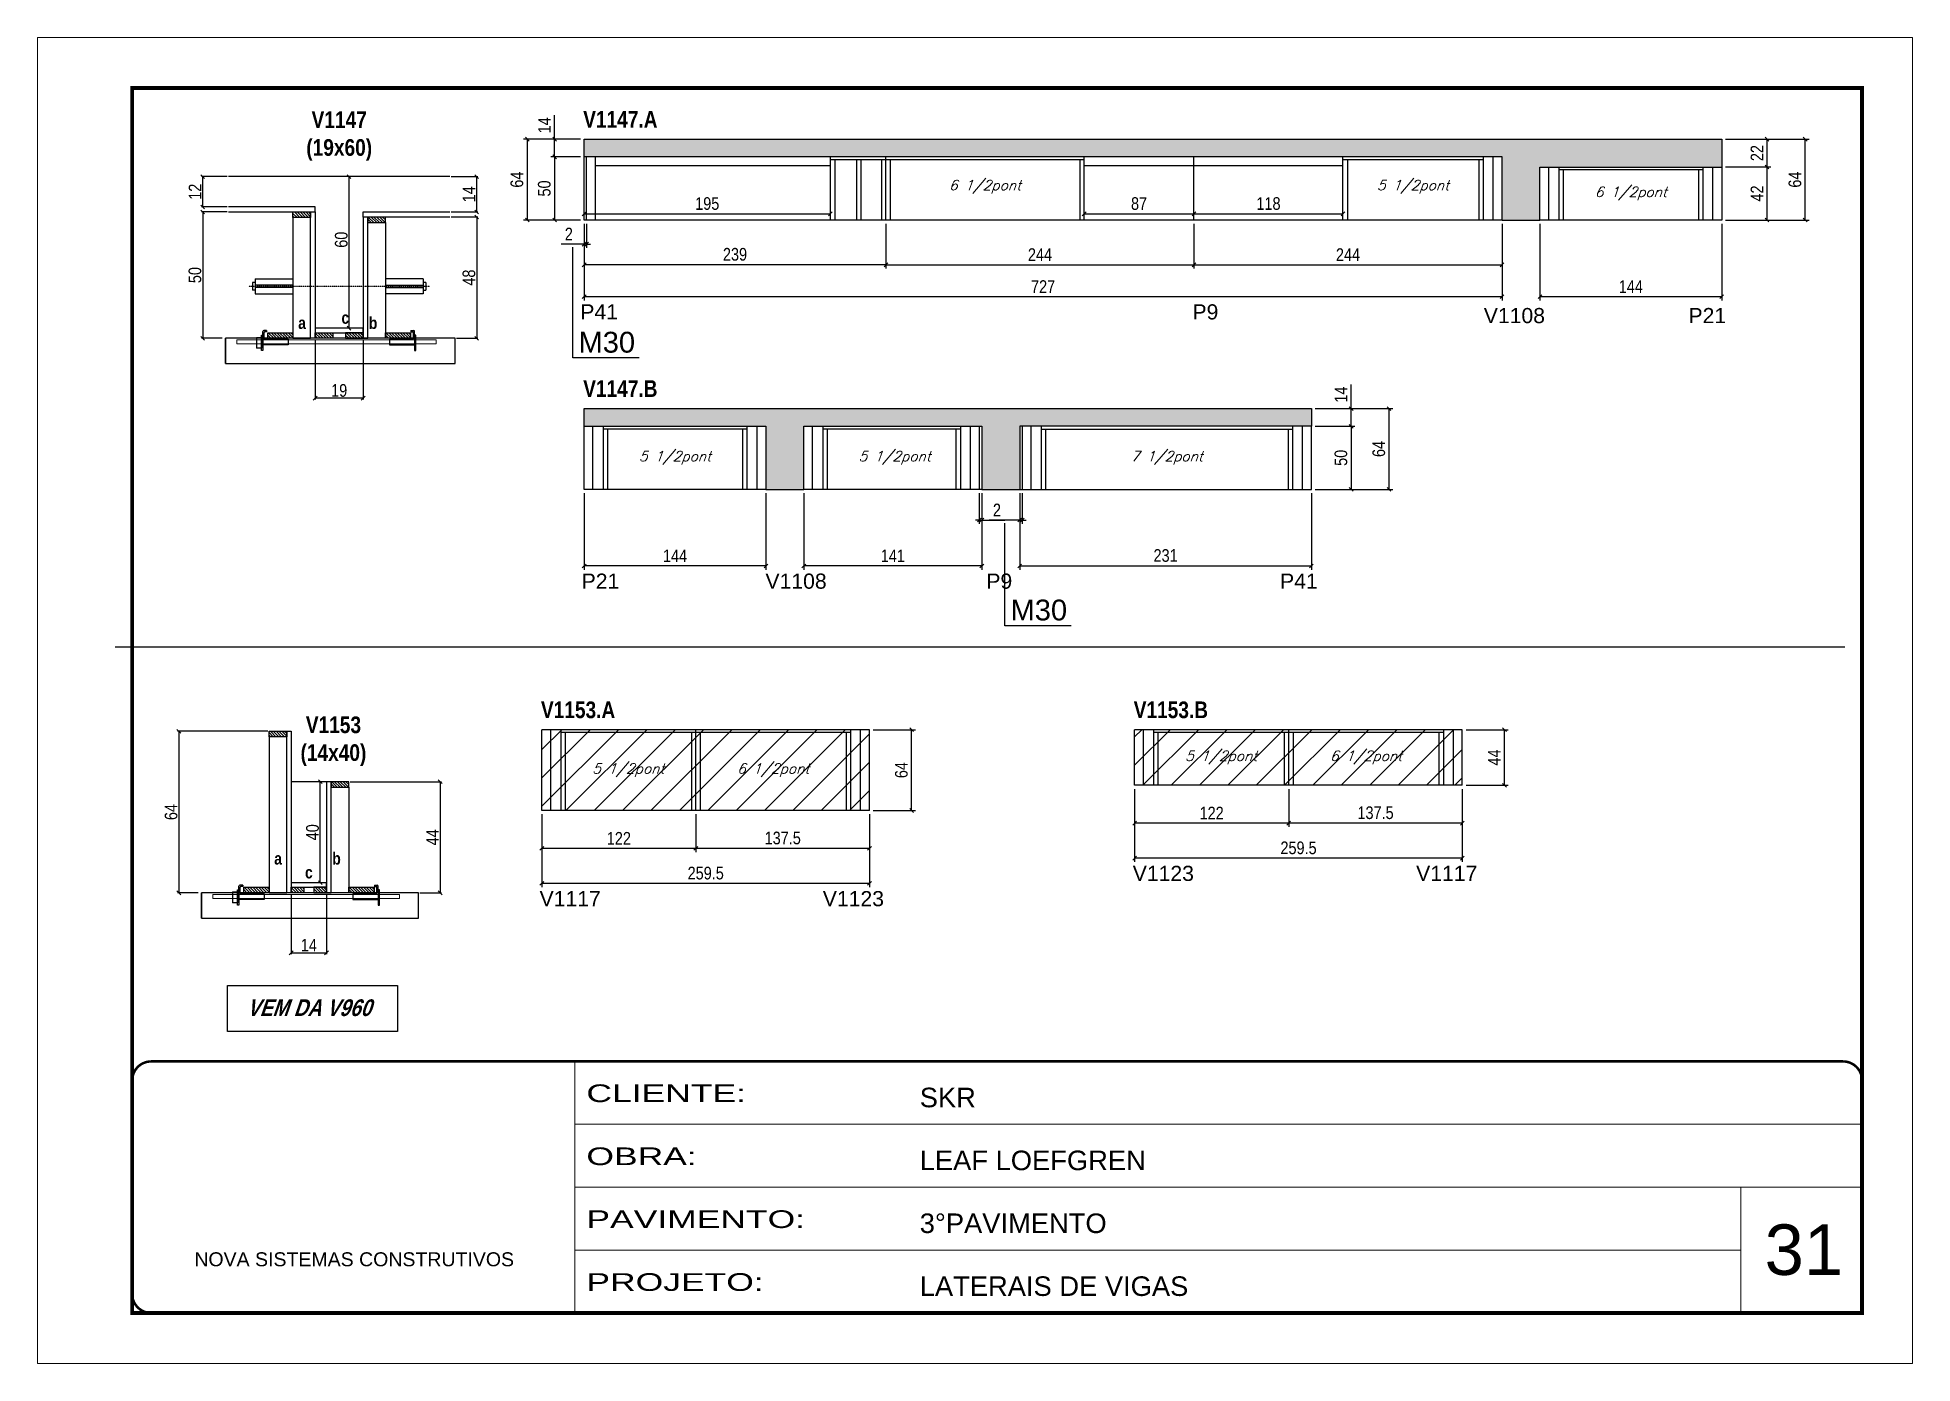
# Model space of a CAD drawing. Extents: x 3309 to 9563, y -2522 to 14608.
# Drawn here: x 6493 to 7978, y 5518 to 6568 of the extents above; entities that cross this region are included whole.
import ezdxf

# ---------------------------------------------------------------- set-up
doc = ezdxf.new("R2010")
doc.units = 0
for name, pattern in [('CONTINUO', [0]), ('DASHED', [0.75, 0.5, -0.25]), ('HIDDEN', [0.375, 0.25, -0.125])]:
    doc.linetypes.add(name, pattern=pattern)
for name, color, linetype in [('5', 5, 'Continuous'), ('barrote', 251, 'Continuous'), ('COTA', 241, 'Continuous'), ('detalhes', 4, 'Continuous'), ('NOMENCLATURA', 7, 'Continuous'), ('Painéis', 200, 'Continuous'), ('presilha', 1, 'Continuous'), ('SARR_2.2x10', 60, 'Continuous'), ('SARR_2.2x7', 40, 'Continuous'), ('SARR_3.5x7', 81, 'Continuous'), ('TENSOR', 3, 'Continuous'), ('texto', 7, 'Continuous')]:
    doc.layers.add(name, color=color, linetype=linetype)
for name, color, linetype, lineweight in [('CARIMBO', 255, 'Continuous', 9), ('CONCRETO', 251, 'Continuous', 25), ('Folhas', 255, 'Continuous', 9), ('Hachura', 251, 'Continuous', 9), ('SARRAFO DE PRESSAO', 251, 'DASHED', 9), ('SCO-___-LAJ', 2, 'Continuous', 0)]:
    doc.layers.add(name, color=color, linetype=linetype, lineweight=lineweight)
doc.styles.add('ARIAL', font='arial.ttf')
doc.styles.add('COTA TECNICA', font='techl___.ttf', dxfattribs={"height": 10})
doc.styles.add('COTA TECNICA 2X', font='techl___.ttf', dxfattribs={"height": 10})
doc.styles.add('Romans', font='romans.shx')
doc.styles.get("Standard").update_dxf_attribs({"font": 'arial.ttf'})
doc.styles.add('TECNICA', font='techb___.ttf', dxfattribs={"height": 10})
doc.styles.add('Tecnologia', font='')
doc.styles.get('Tecnologia').set_extended_font_data('Forgotten Futurist')
doc.dimstyles.new('PAINEL', dxfattribs={"dimtxt": 10, "dimasz": 3, "dimexe": 3, "dimexo": 3, "dimgap": 3, "dimtad": 1, "dimdec": 1, "dimzin": 12, "dimdsep": 46, "dimtxsty": 'COTA TECNICA', "dimblk1": 'OBLIQUE', "dimblk2": 'OBLIQUE', "dimsah": 1, "dimcen": 0.9, "dimclrd": 4, "dimclre": 4, "dimclrt": 240, "dimadec": 1, "dimazin": 3, "dimtfac": 1, "dimtdec": 1, "dimtmove": 0, "dimatfit": 3, "dimfxl": 1, "dimtolj": 1, "dimtzin": 12, "dimarcsym": 0})
doc.dimstyles.new('SECAO', dxfattribs={"dimscale": 0.333333, "dimtxt": 5, "dimasz": 9, "dimexe": 3, "dimexo": 3, "dimgap": 3, "dimtad": 1, "dimdec": 1, "dimlfac": 0.5, "dimzin": 12, "dimdsep": 46, "dimtxsty": 'COTA TECNICA 2X', "dimblk1": 'OBLIQUE', "dimblk2": 'OBLIQUE', "dimsah": 1, "dimcen": 0.9, "dimclrd": 4, "dimclre": 4, "dimclrt": 240, "dimadec": 1, "dimazin": 3, "dimtfac": 1, "dimtdec": 1, "dimtmove": 0, "dimatfit": 3, "dimfxl": 1, "dimtolj": 1, "dimtzin": 12, "dimarcsym": 0})
pattern_1 = [(135, (39948.3265, -117182.4914), (-1.122532015, -1.122532015), [])]
pattern_2 = [(50, (-1598.5, 0), (5.46554, -0.4781726), [0.5715, -6.2865]), (355, (-1598.5, 0), (-1.0573026, 5.7317054), [0.4572, -5.0292175]), (100.451445, (-1598.0445, -0.04), (4.4082374, 5.2535326), [0.4857003, -5.3427073]), (46.1842, (-1598.5, 1.524), (8.1323712, -1.26127), [0.85725, -9.42975]), (96.63556, (-1597.822, 1.419), (7.122124, 7.422784), [0.7285507, -8.014068]), (351.18415, (-1598.5, 1.524), (7.122124, 7.422784), [0.685799, -7.543792]), (21, (-1597.738, 1.143), (4.5484317, -3.067956), [0.5715, -6.2865]), (326, (-1597.738, 1.143), (1.8540609, 5.525639), [0.4572, -5.0292]), (71.451445, (-1597.359, 0.8873), (6.4024926, 2.457683), [0.4857003, -5.342698]), (37.5, (-1598.5, 0), (0.0926581, 2.53665117), [0, -4.96824, 0, -5.1054, 0, -5.04825]), (7.5, (-1598.5, 0), (2.0045899, 3.00541724), [0, -2.91084, 0, -4.85394, 0, -1.92405]), (327.5, (-1600.1993, 0), (4.06771786, -0.17186232), [0, -1.905, 0, -5.9436, 0, -7.8867]), (317.5, (-1600.9613, 0), (4.4438754, 0.7627947), [0, -2.4765, 0, -3.94716, 0, -5.6007])]

msp = doc.modelspace()

# ---------------------------------------------------------------- texts
at = {"layer": '5', "linetype": 'Continuous'}
for s, rotation, p in [('P41', 359.99996, (6922.77, 6344.56)), ('P9', 359.99996, (7407.62, 6344.56)), ('V1108', 359.99996, (7638.33, 6341.64)), ('P21', 359.99996, (7800.46, 6341.64)), ('P21', 359.99996, (6923.82, 6131.35)), ('V1108', 359.99996, (7069.41, 6131.35)), ('P9', 359.99996, (7244.35, 6131.35)), ('P41', 359.99996, (7476.99, 6131.35)), ('V1123', 359.99996, (7360.3, 5899.94)), ('V1117', 359.99996, (7584.75, 5899.94)), ('V1117', 0.00004, (6890.52, 5879.94)), ('V1123', 0.00004, (7114.82, 5879.94))]:
    msp.add_text(s, height=12, rotation=rotation, dxfattribs=at).set_placement(p)
at = {"layer": 'CARIMBO', "style": 'ARIAL'}
msp.add_text('31', height=40, dxfattribs=at).set_placement((7860.73, 5587.98))
at = {"layer": 'detalhes', "style": 'TECNICA'}
for s, p in [('a', (6699.31, 6337.04)), ('c', (6733.61, 6341.15)), ('b', (6755.29, 6337.03)), ('a', (6680.36, 5912.94)), ('b', (6726.33, 5912.93)), ('c', (6704.73, 5901.97))]:
    msp.add_text(s, height=9.6, dxfattribs=at).set_placement(p)
at = {"layer": 'NOMENCLATURA', "style": 'TECNICA'}
for s, p in [('V1147.A', (6925.07, 6496.45)), ('V1147.B', (6925.07, 6283.2)), ('V1153.A', (6891.6, 6028.86)), ('V1153.B', (7361.08, 6028.86))]:
    msp.add_text(s, height=13.2, dxfattribs=at).set_placement(p)
at = {"layer": 'NOMENCLATURA', "linetype": 'Continuous'}
for p in [(6921.32, 6318.3), (7263.49, 6106.23)]:
    msp.add_text('M30', height=16.5, dxfattribs=at).set_placement(p)
at = {"layer": 'NOMENCLATURA', "char_height": 13.2, "attachment_point": 2, "style": 'TECNICA'}
for s, insert in [('V1147\\P(19x60)', (6731.82, 6509.37)), ('V1153\\P(14x40)', (6727.25, 6030.19))]:
    msp.add_mtext_dynamic_manual_height_columns(s, width=300.2766, gutter_width=1, heights=[0], dxfattribs=dict(at, insert=insert))
at = {"layer": 'NOMENCLATURA', "insert": (6707.83, 5806.18), "char_height": 13.2, "width": 300.2766, "attachment_point": 2, "style": 'TECNICA'}
msp.add_mtext('{\\Q19;VEM DA V960}', dxfattribs=at)
at = {"layer": 'texto', "color": 2, "char_height": 8, "attachment_point": 5, "style": 'Romans'}
for s, insert in [('{\\Q19;\\C256;6 1/2pont}', (7243.29, 6449.63)), ('{\\Q19;\\C256;5 1/2pont}', (7582.29, 6449.63)), ('{\\Q19;\\C256;6 1/2pont}', (7754.79, 6444.27)), ('{\\Q19;\\C256;5 1/2pont}', (6997.79, 6235.01)), ('{\\Q19;\\C256;5 1/2pont}', (7171.79, 6235.01)), ('{\\Q19;\\C256;7 1/2pont}', (7387.29, 6235.01)), ('{\\Q19;\\C256;5 1/2pont}', (7430.3, 5997.67)), ('{\\Q19;\\C256;6 1/2pont}', (7545.05, 5997.67)), ('{\\Q19;\\C256;5 1/2pont}', (6960.81, 5987.67)), ('{\\Q19;\\C256;6 1/2pont}', (7075.56, 5987.67))]:
    msp.add_mtext(s, dxfattribs=dict(at, insert=insert))

# ---------------------------------------------------------------- blocks, each defined once
blk = doc.blocks.new('9999999999')
at = {"color": 30, "linetype": 'CONTINUO'}
for p, q in [((98564.6, 34230.2), (98564.6, 34429.4)), ((98564.6, 34379.6), (99584, 34379.6)), ((98564.6, 34329.8), (99488, 34329.8)), ((99584, 34329.8), (99488, 34329.8)), ((99488, 34329.8), (99488, 34230.2)), ((98564.6, 34280), (99488, 34280))]:
    blk.add_line(p, q, dxfattribs=at)
at = {"color": 30, "linetype": 'CONTINUO', "const_width": 2}
blk.add_lwpolyline([(99584, 34230.2), (99584, 34414.4, 0.414214), (99569, 34429.4), (98229, 34429.4, 0.414214), (98214, 34414.4), (98214, 34245.2, 0.414214), (98229, 34230.2), (99584, 34230.2)], format="xyb", dxfattribs=at)
at = {"layer": 'Folhas'}
blk.add_lwpolyline([(98139, 34190.2), (99624, 34190.2), (99624, 35240.2), (98139, 35240.2)], close=True, dxfattribs=at)
at = {"layer": 'Folhas', "color": 30, "const_width": 3}
blk.add_lwpolyline([(98214, 34230.2), (99584, 34230.2), (99584, 35200.2), (98214, 35200.2)], close=True, dxfattribs=at)
at = {"color": 7, "linetype": 'Continuous', "ltscale": 5, "style": 'ARIAL'}
for s, height, p in [('SKR', 15.48, (98837.7, 34393.1)), ('LEAF LOEFGREN', 15.483, (98837.7, 34343.3)), ('3°PAVIMENTO', 15.483, (98837.7, 34293.5)), ('NOVA SISTEMAS CONSTRUTIVOS', 11.059, (98263.2, 34267.2)), ('LATERAIS DE VIGAS', 15.483, (98837.7, 34243.7))]:
    blk.add_text(s, height=height, dxfattribs=at).set_placement(p)
at = {"layer": 'Folhas', "color": 7, "style": 'Tecnologia', "width": 1.5}
for s, p in [('CLIENTE:', (98573.7, 34397.2)), ('OBRA:', (98573.7, 34347.3)), ('PAVIMENTO:', (98573.7, 34297.5)), ('PROJETO:', (98573.7, 34247.7))]:
    blk.add_text(s, height=14, dxfattribs=at).set_placement(p)
blk = doc.blocks.new('_Oblique')
at = {"color": 0, "linetype": 'ByBlock', "lineweight": -2}
blk.add_line((-0.5, -0.5), (0.5, 0.5), dxfattribs=at)
blk = doc.blocks.new('*D3143')
at = {"layer": 'COTA', "color": 4, "lineweight": -2, "transparency": 16777216}
for p, q in [((6712.8, 6328.7), (6712.8, 6281.2)), ((6750.8, 6328.7), (6750.8, 6281.2)), ((6750.8, 6282.2), (6712.8, 6282.2))]:
    blk.add_line(p, q, dxfattribs=at)
at = {"layer": 'Defpoints', "color": 0, "transparency": 16777216}
for p in [(6712.8, 6329.7), (6750.8, 6329.7), (6712.8, 6282.2)]:
    blk.add_point(p, dxfattribs=at)
at = {"layer": 'COTA', "color": 4, "lineweight": -2, "transparency": 16777216, "xscale": 3, "yscale": 3, "zscale": 3, "rotation": 180}
blk.add_blockref('_Oblique', (6712.8, 6282.2), dxfattribs=at)
at = {"layer": 'COTA', "color": 4, "lineweight": -2, "transparency": 16777216, "xscale": 3, "yscale": 3, "zscale": 3}
blk.add_blockref('_Oblique', (6750.8, 6282.2), dxfattribs=at)
at = {"layer": 'COTA', "color": 240, "transparency": 16777216, "insert": (6731.8, 6288.3), "char_height": 10, "attachment_point": 5, "style": 'COTA TECNICA 2X'}
blk.add_mtext('\\A1;19', dxfattribs=at)
blk = doc.blocks.new('PRESILHA METÁLICA 1')
at = {"layer": 'presilha'}
for p, q in [((0, 13), (6, 13)), ((0, 13), (0, 0)), ((6, 0), (0, 0)), ((6, 15.5), (7.5, 15.5)), ((6, -2.5), (6, 15.5)), ((6, 13), (6, 0)), ((7.5, 10.6), (7.5, 19.9)), ((7.5, 15.5), (7.5, -2.5)), ((37.5, 4.1), (7.5, 4.1)), ((12, 21), (8.6, 21)), ((9, 11.6), (9, 18.9)), ((12, 19.5), (9.6, 19.5)), ((37.5, 11), (9.6, 11)), ((12, 21), (12, 19.5)), ((37.5, 11), (37.5, 4.1)), ((7.5, -2.5), (6, -2.5))]:
    blk.add_line(p, q, dxfattribs=at)
for centre, radius, start, end in [((8.6, 19.9), 1.14, 90, 180), ((9.6, 18.9), 0.57, 90, 180), ((9.6, 11.6), 0.57, 180, 270)]:
    blk.add_arc(centre, radius, start, end, dxfattribs=at)
blk = doc.blocks.new('PRESILHA METÁLICA 2')
at = {"layer": 'presilha'}
for p, q in [((-5.2, 23.5), (-5.2, 22)), ((-5.2, 23.5), (-1.9, 23.5)), ((-0.8, 14.6), (-0.8, 22.4)), ((-30.8, 13.5), (-30.8, 6.6)), ((-30.8, 13.5), (-2.8, 13.5)), ((-30.8, 6.6), (-0.8, 6.6)), ((-5.2, 22), (-2.8, 22)), ((-2.2, 14.1), (-2.2, 21.4)), ((0.8, 18), (-0.8, 18)), ((-0.8, 18), (-0.8, 0)), ((-0.8, 0), (0.8, 0)), ((0.8, 0), (0.8, 18))]:
    blk.add_line(p, q, dxfattribs=at)
for centre, radius, start, end in [((-1.9, 22.4), 1.14, 0, 90), ((-2.8, 21.4), 0.57, 0, 90), ((-2.8, 14.1), 0.57, 270, 0)]:
    blk.add_arc(centre, radius, start, end, dxfattribs=at)
blk = doc.blocks.new('*D3144')
at = {"layer": 'COTA', "color": 4, "lineweight": -2, "transparency": 16777216}
for p, q in [((6643.1, 6429.7), (6622.7, 6429.7)), ((6623.7, 6429.7), (6623.7, 6329.7)), ((6639, 6329.7), (6622.7, 6329.7))]:
    blk.add_line(p, q, dxfattribs=at)
at = {"layer": 'Defpoints', "color": 0, "transparency": 16777216}
for p in [(6644.1, 6429.7), (6623.7, 6329.7), (6640, 6329.7)]:
    blk.add_point(p, dxfattribs=at)
at = {"layer": 'COTA', "color": 4, "lineweight": -2, "transparency": 16777216, "xscale": 3, "yscale": 3, "zscale": 3}
for p, rotation in [((6623.7, 6429.7), 90), ((6623.7, 6329.7), 270)]:
    blk.add_blockref('_Oblique', p, dxfattribs=dict(at, rotation=rotation))
at = {"layer": 'COTA', "color": 240, "transparency": 16777216, "insert": (6617.6, 6379.7), "char_height": 10, "attachment_point": 5, "rotation": 90, "style": 'COTA TECNICA 2X'}
blk.add_mtext('\\A1;50', dxfattribs=at)
blk = doc.blocks.new('*D3145')
at = {"layer": 'COTA', "color": 4, "lineweight": -2, "transparency": 16777216}
for p, q in [((6820.5, 6425.7), (6841.7, 6425.7)), ((6840.7, 6425.7), (6840.7, 6329.7)), ((6824.6, 6329.7), (6841.7, 6329.7))]:
    blk.add_line(p, q, dxfattribs=at)
at = {"layer": 'Defpoints', "color": 0, "transparency": 16777216}
for p in [(6819.5, 6425.7), (6823.6, 6329.7), (6840.7, 6329.7)]:
    blk.add_point(p, dxfattribs=at)
at = {"layer": 'COTA', "color": 4, "lineweight": -2, "transparency": 16777216, "xscale": 3, "yscale": 3, "zscale": 3}
for p, rotation in [((6840.7, 6425.7), 90), ((6840.7, 6329.7), 270)]:
    blk.add_blockref('_Oblique', p, dxfattribs=dict(at, rotation=rotation))
at = {"layer": 'COTA', "color": 240, "transparency": 16777216, "insert": (6834.6, 6377.7), "char_height": 10, "attachment_point": 5, "rotation": 90, "style": 'COTA TECNICA 2X'}
blk.add_mtext('\\A1;48', dxfattribs=at)
blk = doc.blocks.new('*D3146')
at = {"layer": 'COTA', "color": 4, "lineweight": -2, "transparency": 16777216}
for p, q in [((6749.8, 6457.7), (6738.6, 6457.7)), ((6739.6, 6337.7), (6739.6, 6457.7)), ((6749.8, 6337.7), (6738.6, 6337.7))]:
    blk.add_line(p, q, dxfattribs=at)
at = {"layer": 'Defpoints', "color": 0, "transparency": 16777216}
for p in [(6739.6, 6457.7), (6750.8, 6457.7), (6750.8, 6337.7)]:
    blk.add_point(p, dxfattribs=at)
at = {"layer": 'COTA', "color": 4, "lineweight": -2, "transparency": 16777216, "xscale": 3, "yscale": 3, "zscale": 3}
for p, rotation in [((6739.6, 6457.7), 90), ((6739.6, 6337.7), 270)]:
    blk.add_blockref('_Oblique', p, dxfattribs=dict(at, rotation=rotation))
at = {"layer": 'COTA', "color": 240, "transparency": 16777216, "insert": (6733.5, 6407.7), "char_height": 10, "attachment_point": 5, "rotation": 90, "style": 'COTA TECNICA 2X'}
blk.add_mtext('\\A1;60', dxfattribs=at)
blk = doc.blocks.new('*D3147')
at = {"layer": 'COTA', "color": 4, "lineweight": -2, "transparency": 16777216}
for p, q in [((6820.5, 6457.7), (6841.7, 6457.7)), ((6840.7, 6429.7), (6840.7, 6457.7)), ((6820.5, 6429.7), (6841.7, 6429.7))]:
    blk.add_line(p, q, dxfattribs=at)
at = {"layer": 'Defpoints', "color": 0, "transparency": 16777216}
for p in [(6819.5, 6457.7), (6840.7, 6457.7), (6819.5, 6429.7)]:
    blk.add_point(p, dxfattribs=at)
at = {"layer": 'COTA', "color": 4, "lineweight": -2, "transparency": 16777216, "xscale": 3, "yscale": 3, "zscale": 3}
for p, rotation in [((6840.7, 6457.7), 90), ((6840.7, 6429.7), 270)]:
    blk.add_blockref('_Oblique', p, dxfattribs=dict(at, rotation=rotation))
at = {"layer": 'COTA', "color": 240, "transparency": 16777216, "insert": (6834.6, 6443.7), "char_height": 10, "attachment_point": 5, "rotation": 90, "style": 'COTA TECNICA 2X'}
blk.add_mtext('\\A1;14', dxfattribs=at)
blk = doc.blocks.new('*D3148')
at = {"layer": 'COTA', "color": 4, "lineweight": -2, "transparency": 16777216}
for p, q in [((6643.1, 6457.7), (6622.7, 6457.7)), ((6623.7, 6433.7), (6623.7, 6457.7)), ((6643.1, 6433.7), (6622.7, 6433.7))]:
    blk.add_line(p, q, dxfattribs=at)
at = {"layer": 'Defpoints', "color": 0, "transparency": 16777216}
for p in [(6623.7, 6457.7), (6644.1, 6457.7), (6644.1, 6433.7)]:
    blk.add_point(p, dxfattribs=at)
at = {"layer": 'COTA', "color": 4, "lineweight": -2, "transparency": 16777216, "xscale": 3, "yscale": 3, "zscale": 3}
for p, rotation in [((6623.7, 6457.7), 90), ((6623.7, 6433.7), 270)]:
    blk.add_blockref('_Oblique', p, dxfattribs=dict(at, rotation=rotation))
at = {"layer": 'COTA', "color": 240, "transparency": 16777216, "insert": (6617.7, 6445.7), "char_height": 10, "attachment_point": 5, "rotation": 90, "style": 'COTA TECNICA 2X'}
blk.add_mtext('\\A1;12', dxfattribs=at)
blk = doc.blocks.new('*D3149')
at = {"layer": 'COTA', "color": 4, "linetype": 'ByBlock', "lineweight": -2, "transparency": 16777216}
for p, q in [((6925.8, 6420.3), (6925.8, 6384.8)), ((7164.8, 6420.3), (7164.8, 6384.8)), ((7164.8, 6387.8), (6925.8, 6387.8))]:
    blk.add_line(p, q, dxfattribs=at)
at = {"layer": 'Defpoints', "color": 0, "linetype": 'ByBlock', "transparency": 16777216}
for p in [(6925.8, 6423.3), (7164.8, 6423.3), (6925.8, 6387.8)]:
    blk.add_point(p, dxfattribs=at)
at = {"layer": 'COTA', "color": 4, "linetype": 'ByBlock', "lineweight": -2, "transparency": 16777216, "xscale": 3, "yscale": 3, "zscale": 3, "rotation": 180}
blk.add_blockref('_Oblique', (6925.8, 6387.8), dxfattribs=at)
at = {"layer": 'COTA', "color": 4, "linetype": 'ByBlock', "lineweight": -2, "transparency": 16777216, "xscale": 3, "yscale": 3, "zscale": 3}
blk.add_blockref('_Oblique', (7164.8, 6387.8), dxfattribs=at)
at = {"layer": 'COTA', "color": 240, "linetype": 'ByBlock', "transparency": 16777216, "insert": (7045.3, 6396.1), "char_height": 10, "attachment_point": 5, "style": 'COTA TECNICA'}
blk.add_mtext('\\A1;239', dxfattribs=at)
blk = doc.blocks.new('*D3154')
at = {"layer": 'COTA', "color": 4, "linetype": 'ByBlock', "lineweight": -2, "transparency": 16777216}
for p, q in [((6925.8, 6420.3), (6925.8, 6359.6)), ((7652.8, 6420.3), (7652.8, 6359.6)), ((7652.8, 6362.6), (6925.8, 6362.6))]:
    blk.add_line(p, q, dxfattribs=at)
at = {"layer": 'Defpoints', "color": 0, "linetype": 'ByBlock', "transparency": 16777216}
for p in [(6925.8, 6423.3), (7652.8, 6423.3), (6925.8, 6362.6)]:
    blk.add_point(p, dxfattribs=at)
at = {"layer": 'COTA', "color": 4, "linetype": 'ByBlock', "lineweight": -2, "transparency": 16777216, "xscale": 3, "yscale": 3, "zscale": 3, "rotation": 180}
blk.add_blockref('_Oblique', (6925.8, 6362.6), dxfattribs=at)
at = {"layer": 'COTA', "color": 4, "linetype": 'ByBlock', "lineweight": -2, "transparency": 16777216, "xscale": 3, "yscale": 3, "zscale": 3}
blk.add_blockref('_Oblique', (7652.8, 6362.6), dxfattribs=at)
at = {"layer": 'COTA', "color": 240, "linetype": 'ByBlock', "transparency": 16777216, "insert": (7289.3, 6370.6), "char_height": 10, "attachment_point": 5, "style": 'COTA TECNICA'}
blk.add_mtext('\\A1;727', dxfattribs=at)
blk = doc.blocks.new('*D3150')
at = {"layer": 'COTA', "color": 4, "lineweight": -2, "transparency": 16777216}
for p, q in [((7164.8, 6420.3), (7164.8, 6384.8)), ((7408.8, 6420.3), (7408.8, 6384.8)), ((7164.8, 6387.8), (7408.8, 6387.8))]:
    blk.add_line(p, q, dxfattribs=at)
at = {"layer": 'Defpoints', "color": 0, "transparency": 16777216}
for p in [(7164.8, 6423.3, 0), (7408.8, 6423.3, 0), (7408.8, 6387.8)]:
    blk.add_point(p, dxfattribs=at)
at = {"layer": 'COTA', "color": 4, "lineweight": -2, "transparency": 16777216, "xscale": 3, "yscale": 3, "zscale": 3, "rotation": 180}
blk.add_blockref('_Oblique', (7164.8, 6387.8), dxfattribs=at)
at = {"layer": 'COTA', "color": 4, "lineweight": -2, "transparency": 16777216, "xscale": 3, "yscale": 3, "zscale": 3}
blk.add_blockref('_Oblique', (7408.8, 6387.8), dxfattribs=at)
at = {"layer": 'COTA', "color": 240, "transparency": 16777216, "insert": (7286.8, 6395.9), "char_height": 10, "attachment_point": 5, "style": 'COTA TECNICA'}
blk.add_mtext('\\A1;244', dxfattribs=at)
blk = doc.blocks.new('*D3155')
at = {"layer": 'COTA', "color": 4, "lineweight": -2, "transparency": 16777216}
for p, q in [((7408.8, 6420.3), (7408.8, 6384.8)), ((7652.8, 6420.3), (7652.8, 6384.8)), ((7408.8, 6387.8), (7652.8, 6387.8))]:
    blk.add_line(p, q, dxfattribs=at)
at = {"layer": 'Defpoints', "color": 0, "transparency": 16777216}
for p in [(7408.8, 6423.3, 0), (7652.8, 6423.3, 0), (7652.8, 6387.8)]:
    blk.add_point(p, dxfattribs=at)
at = {"layer": 'COTA', "color": 4, "lineweight": -2, "transparency": 16777216, "xscale": 3, "yscale": 3, "zscale": 3, "rotation": 180}
blk.add_blockref('_Oblique', (7408.8, 6387.8), dxfattribs=at)
at = {"layer": 'COTA', "color": 4, "lineweight": -2, "transparency": 16777216, "xscale": 3, "yscale": 3, "zscale": 3}
blk.add_blockref('_Oblique', (7652.8, 6387.8), dxfattribs=at)
at = {"layer": 'COTA', "color": 240, "transparency": 16777216, "insert": (7530.8, 6395.9), "char_height": 10, "attachment_point": 5, "style": 'COTA TECNICA'}
blk.add_mtext('\\A1;244', dxfattribs=at)
blk = doc.blocks.new('*D3156')
at = {"layer": 'COTA', "color": 4, "lineweight": -2, "transparency": 16777216}
for p, q in [((6922.8, 6473.3), (6899.4, 6473.3)), ((6902.4, 6473.3), (6902.4, 6423.3)), ((6922.8, 6423.3), (6899.4, 6423.3))]:
    blk.add_line(p, q, dxfattribs=at)
at = {"layer": 'Defpoints', "color": 0, "transparency": 16777216}
for p in [(6925.8, 6473.3, 0), (6902.4, 6423.3), (6925.8, 6423.3, 0)]:
    blk.add_point(p, dxfattribs=at)
at = {"layer": 'COTA', "color": 4, "lineweight": -2, "transparency": 16777216, "xscale": 3, "yscale": 3, "zscale": 3}
for p, rotation in [((6902.4, 6473.3), 90), ((6902.4, 6423.3), 270)]:
    blk.add_blockref('_Oblique', p, dxfattribs=dict(at, rotation=rotation))
at = {"layer": 'COTA', "color": 240, "transparency": 16777216, "insert": (6894.3, 6448.3), "char_height": 10, "attachment_point": 5, "rotation": 90, "style": 'COTA TECNICA'}
blk.add_mtext('\\A1;50', dxfattribs=at)
blk = doc.blocks.new('*D3157')
at = {"layer": 'COTA', "color": 4, "lineweight": -2, "transparency": 16777216}
for p, q in [((6902.4, 6487.3), (6902.4, 6506.4)), ((6922.8, 6487.3), (6899.4, 6487.3)), ((6902.4, 6473.3), (6902.4, 6487.3)), ((6922.8, 6473.3), (6899.4, 6473.3))]:
    blk.add_line(p, q, dxfattribs=at)
at = {"layer": 'Defpoints', "color": 0, "transparency": 16777216}
for p in [(6902.4, 6487.3), (6925.8, 6487.3, 0), (6925.8, 6473.3, 0)]:
    blk.add_point(p, dxfattribs=at)
at = {"layer": 'COTA', "color": 4, "lineweight": -2, "transparency": 16777216, "xscale": 3, "yscale": 3, "zscale": 3}
for p, rotation in [((6902.4, 6487.3), 90), ((6902.4, 6473.3), 270)]:
    blk.add_blockref('_Oblique', p, dxfattribs=dict(at, rotation=rotation))
at = {"layer": 'COTA', "color": 240, "transparency": 16777216, "insert": (6894.4, 6498.3), "char_height": 10, "attachment_point": 5, "rotation": 90, "style": 'COTA TECNICA'}
blk.add_mtext('\\A1;14', dxfattribs=at)
blk = doc.blocks.new('*D3158')
at = {"layer": 'COTA', "color": 4, "lineweight": -2, "transparency": 16777216}
for p, q in [((6922.8, 6487.3), (6877.8, 6487.3)), ((6880.8, 6487.3), (6880.8, 6423.3)), ((6922.8, 6423.3), (6877.8, 6423.3))]:
    blk.add_line(p, q, dxfattribs=at)
at = {"layer": 'Defpoints', "color": 0, "transparency": 16777216}
for p in [(6925.8, 6487.3, 0), (6880.8, 6423.3), (6925.8, 6423.3, 0)]:
    blk.add_point(p, dxfattribs=at)
at = {"layer": 'COTA', "color": 4, "lineweight": -2, "transparency": 16777216, "xscale": 3, "yscale": 3, "zscale": 3}
for p, rotation in [((6880.8, 6487.3), 90), ((6880.8, 6423.3), 270)]:
    blk.add_blockref('_Oblique', p, dxfattribs=dict(at, rotation=rotation))
at = {"layer": 'COTA', "color": 240, "transparency": 16777216, "insert": (6872.6, 6455.3), "char_height": 10, "attachment_point": 5, "rotation": 90, "style": 'COTA TECNICA'}
blk.add_mtext('\\A1;64', dxfattribs=at)
blk = doc.blocks.new('*D3159')
at = {"layer": 'COTA', "color": 4, "lineweight": -2, "transparency": 16777216}
for p, q in [((7682.8, 6420.3), (7682.8, 6359.6)), ((7826.8, 6420.3), (7826.8, 6359.6)), ((7826.8, 6362.6), (7682.8, 6362.6))]:
    blk.add_line(p, q, dxfattribs=at)
at = {"layer": 'Defpoints', "color": 0, "transparency": 16777216}
for p in [(7682.8, 6423.3), (7826.8, 6423.3), (7682.8, 6362.6)]:
    blk.add_point(p, dxfattribs=at)
at = {"layer": 'COTA', "color": 4, "lineweight": -2, "transparency": 16777216, "xscale": 3, "yscale": 3, "zscale": 3, "rotation": 180}
blk.add_blockref('_Oblique', (7682.8, 6362.6), dxfattribs=at)
at = {"layer": 'COTA', "color": 4, "lineweight": -2, "transparency": 16777216, "xscale": 3, "yscale": 3, "zscale": 3}
blk.add_blockref('_Oblique', (7826.8, 6362.6), dxfattribs=at)
at = {"layer": 'COTA', "color": 240, "transparency": 16777216, "insert": (7754.8, 6370.6), "char_height": 10, "attachment_point": 5, "style": 'COTA TECNICA'}
blk.add_mtext('\\A1;144', dxfattribs=at)
blk = doc.blocks.new('*D3160')
at = {"layer": 'COTA', "color": 4, "lineweight": -2, "transparency": 16777216}
for p, q in [((7829.8, 6465.3), (7865.7, 6465.3)), ((7862.7, 6423.3), (7862.7, 6465.3)), ((7829.8, 6423.3), (7865.7, 6423.3))]:
    blk.add_line(p, q, dxfattribs=at)
at = {"layer": 'Defpoints', "color": 0, "transparency": 16777216}
for p in [(7826.8, 6465.3), (7862.7, 6465.3), (7826.8, 6423.3)]:
    blk.add_point(p, dxfattribs=at)
at = {"layer": 'COTA', "color": 4, "lineweight": -2, "transparency": 16777216, "xscale": 3, "yscale": 3, "zscale": 3}
for p, rotation in [((7862.7, 6465.3), 90), ((7862.7, 6423.3), 270)]:
    blk.add_blockref('_Oblique', p, dxfattribs=dict(at, rotation=rotation))
at = {"layer": 'COTA', "color": 240, "transparency": 16777216, "insert": (7854.7, 6444.3), "char_height": 10, "attachment_point": 5, "rotation": 90, "style": 'COTA TECNICA'}
blk.add_mtext('\\A1;42', dxfattribs=at)
blk = doc.blocks.new('*D3161')
at = {"layer": 'COTA', "color": 4, "lineweight": -2, "transparency": 16777216}
for p, q in [((7829.8, 6487.3), (7865.7, 6487.3)), ((7862.7, 6465.3), (7862.7, 6487.3)), ((7829.8, 6465.3), (7865.7, 6465.3))]:
    blk.add_line(p, q, dxfattribs=at)
at = {"layer": 'Defpoints', "color": 0, "transparency": 16777216}
for p in [(7826.8, 6487.3), (7862.7, 6487.3), (7826.8, 6465.3)]:
    blk.add_point(p, dxfattribs=at)
at = {"layer": 'COTA', "color": 4, "lineweight": -2, "transparency": 16777216, "xscale": 3, "yscale": 3, "zscale": 3}
for p, rotation in [((7862.7, 6487.3), 90), ((7862.7, 6465.3), 270)]:
    blk.add_blockref('_Oblique', p, dxfattribs=dict(at, rotation=rotation))
at = {"layer": 'COTA', "color": 240, "transparency": 16777216, "insert": (7854.7, 6476.3), "char_height": 10, "attachment_point": 5, "rotation": 90, "style": 'COTA TECNICA'}
blk.add_mtext('\\A1;22', dxfattribs=at)
blk = doc.blocks.new('*D3162')
at = {"layer": 'COTA', "color": 4, "lineweight": -2, "transparency": 16777216}
for p, q in [((7829.8, 6487.3), (7895.9, 6487.3)), ((7892.9, 6423.3), (7892.9, 6487.3)), ((7829.8, 6423.3), (7895.9, 6423.3))]:
    blk.add_line(p, q, dxfattribs=at)
at = {"layer": 'Defpoints', "color": 0, "transparency": 16777216}
for p in [(7826.8, 6487.3), (7892.9, 6487.3), (7826.8, 6423.3)]:
    blk.add_point(p, dxfattribs=at)
at = {"layer": 'COTA', "color": 4, "lineweight": -2, "transparency": 16777216, "xscale": 3, "yscale": 3, "zscale": 3}
for p, rotation in [((7892.9, 6487.3), 90), ((7892.9, 6423.3), 270)]:
    blk.add_blockref('_Oblique', p, dxfattribs=dict(at, rotation=rotation))
at = {"layer": 'COTA', "color": 240, "transparency": 16777216, "insert": (7884.8, 6455.3), "char_height": 10, "attachment_point": 5, "rotation": 90, "style": 'COTA TECNICA'}
blk.add_mtext('\\A1;64', dxfattribs=at)
blk = doc.blocks.new('*D3163')
at = {"layer": 'COTA', "color": 4, "lineweight": -2, "transparency": 16777216}
for p, q in [((6925.8, 6420.3), (6925.8, 6401.2)), ((6927.8, 6420.3), (6927.8, 6401.2)), ((6925.8, 6404.2), (6907.7, 6404.2)), ((6927.8, 6404.2), (6925.8, 6404.2)), ((6927.8, 6404.2), (6930.8, 6404.2))]:
    blk.add_line(p, q, dxfattribs=at)
at = {"layer": 'Defpoints', "color": 0, "transparency": 16777216}
for p in [(6925.8, 6423.3), (6927.8, 6423.3), (6925.8, 6404.2)]:
    blk.add_point(p, dxfattribs=at)
at = {"layer": 'COTA', "color": 4, "lineweight": -2, "transparency": 16777216, "xscale": 3, "yscale": 3, "zscale": 3}
blk.add_blockref('_Oblique', (6925.8, 6404.2), dxfattribs=at)
at = {"layer": 'COTA', "color": 4, "lineweight": -2, "transparency": 16777216, "xscale": 3, "yscale": 3, "zscale": 3, "rotation": 180}
blk.add_blockref('_Oblique', (6927.8, 6404.2), dxfattribs=at)
at = {"layer": 'COTA', "color": 240, "transparency": 16777216, "insert": (6913.7, 6412.2), "char_height": 10, "attachment_point": 5, "style": 'COTA TECNICA'}
blk.add_mtext('\\A1;2', dxfattribs=at)
blk = doc.blocks.new('*D3164')
at = {"layer": 'COTA', "color": 4, "lineweight": -2, "transparency": 16777216}
for p, q in [((6925.8, 6426.3), (6925.8, 6431.2)), ((7120.8, 6426.3), (7120.8, 6431.2)), ((6925.8, 6428.2), (7120.8, 6428.2))]:
    blk.add_line(p, q, dxfattribs=at)
at = {"layer": 'Defpoints', "color": 0, "transparency": 16777216}
for p in [(6925.8, 6423.3), (7120.8, 6428.2), (7120.8, 6423.3)]:
    blk.add_point(p, dxfattribs=at)
at = {"layer": 'COTA', "color": 4, "lineweight": -2, "transparency": 16777216, "xscale": 3, "yscale": 3, "zscale": 3, "rotation": 180}
blk.add_blockref('_Oblique', (6925.8, 6428.2), dxfattribs=at)
at = {"layer": 'COTA', "color": 4, "lineweight": -2, "transparency": 16777216, "xscale": 3, "yscale": 3, "zscale": 3}
blk.add_blockref('_Oblique', (7120.8, 6428.2), dxfattribs=at)
at = {"layer": 'COTA', "color": 240, "transparency": 16777216, "insert": (7023.3, 6436.3), "char_height": 10, "attachment_point": 5, "style": 'COTA TECNICA'}
blk.add_mtext('\\A1;195', dxfattribs=at)
blk = doc.blocks.new('*D3165')
at = {"layer": 'COTA', "color": 4, "lineweight": -2, "transparency": 16777216}
for p, q in [((7321.8, 6426.3), (7321.8, 6431.2)), ((7408.8, 6426.3), (7408.8, 6431.2)), ((7321.8, 6428.2), (7408.8, 6428.2))]:
    blk.add_line(p, q, dxfattribs=at)
at = {"layer": 'Defpoints', "color": 0, "transparency": 16777216}
for p in [(7321.8, 6423.3), (7408.8, 6428.2), (7408.8, 6423.3)]:
    blk.add_point(p, dxfattribs=at)
at = {"layer": 'COTA', "color": 4, "lineweight": -2, "transparency": 16777216, "xscale": 3, "yscale": 3, "zscale": 3, "rotation": 180}
blk.add_blockref('_Oblique', (7321.8, 6428.2), dxfattribs=at)
at = {"layer": 'COTA', "color": 4, "lineweight": -2, "transparency": 16777216, "xscale": 3, "yscale": 3, "zscale": 3}
blk.add_blockref('_Oblique', (7408.8, 6428.2), dxfattribs=at)
at = {"layer": 'COTA', "color": 240, "transparency": 16777216, "insert": (7365.3, 6436.3), "char_height": 10, "attachment_point": 5, "style": 'COTA TECNICA'}
blk.add_mtext('\\A1;87', dxfattribs=at)
blk = doc.blocks.new('*D3166')
at = {"layer": 'COTA', "color": 4, "lineweight": -2, "transparency": 16777216}
for p, q in [((7408.8, 6426.3), (7408.8, 6431.2)), ((7526.8, 6426.3), (7526.8, 6431.2)), ((7408.8, 6428.2), (7526.8, 6428.2))]:
    blk.add_line(p, q, dxfattribs=at)
at = {"layer": 'Defpoints', "color": 0, "transparency": 16777216}
for p in [(7408.8, 6423.3), (7526.8, 6428.2), (7526.8, 6423.3)]:
    blk.add_point(p, dxfattribs=at)
at = {"layer": 'COTA', "color": 4, "lineweight": -2, "transparency": 16777216, "xscale": 3, "yscale": 3, "zscale": 3, "rotation": 180}
blk.add_blockref('_Oblique', (7408.8, 6428.2), dxfattribs=at)
at = {"layer": 'COTA', "color": 4, "lineweight": -2, "transparency": 16777216, "xscale": 3, "yscale": 3, "zscale": 3}
blk.add_blockref('_Oblique', (7526.8, 6428.2), dxfattribs=at)
at = {"layer": 'COTA', "color": 240, "transparency": 16777216, "insert": (7467.8, 6436.3), "char_height": 10, "attachment_point": 5, "style": 'COTA TECNICA'}
blk.add_mtext('\\A1;118', dxfattribs=at)
blk = doc.blocks.new('*D3167')
at = {"layer": 'COTA', "color": 4, "lineweight": -2, "transparency": 16777216}
for p, q in [((6925.8, 6207), (6925.8, 6146.4)), ((7069.8, 6207), (7069.8, 6146.4)), ((7069.8, 6149.4), (6925.8, 6149.4))]:
    blk.add_line(p, q, dxfattribs=at)
at = {"layer": 'Defpoints', "color": 0, "transparency": 16777216}
for p in [(6925.8, 6210), (7069.8, 6210), (6925.8, 6149.4)]:
    blk.add_point(p, dxfattribs=at)
at = {"layer": 'COTA', "color": 4, "lineweight": -2, "transparency": 16777216, "xscale": 3, "yscale": 3, "zscale": 3, "rotation": 180}
blk.add_blockref('_Oblique', (6925.8, 6149.4), dxfattribs=at)
at = {"layer": 'COTA', "color": 4, "lineweight": -2, "transparency": 16777216, "xscale": 3, "yscale": 3, "zscale": 3}
blk.add_blockref('_Oblique', (7069.8, 6149.4), dxfattribs=at)
at = {"layer": 'COTA', "color": 240, "transparency": 16777216, "insert": (6997.8, 6157.4), "char_height": 10, "attachment_point": 5, "style": 'COTA TECNICA'}
blk.add_mtext('\\A1;144', dxfattribs=at)
blk = doc.blocks.new('*D3170')
at = {"layer": 'COTA', "color": 4, "lineweight": -2, "transparency": 16777216}
for p, q in [((7099.8, 6207), (7099.8, 6146.4)), ((7240.8, 6207), (7240.8, 6146.4)), ((7240.8, 6149.4), (7099.8, 6149.4))]:
    blk.add_line(p, q, dxfattribs=at)
at = {"layer": 'Defpoints', "color": 0, "transparency": 16777216}
for p in [(7099.8, 6210), (7240.8, 6210), (7099.8, 6149.4)]:
    blk.add_point(p, dxfattribs=at)
at = {"layer": 'COTA', "color": 4, "lineweight": -2, "transparency": 16777216, "xscale": 3, "yscale": 3, "zscale": 3, "rotation": 180}
blk.add_blockref('_Oblique', (7099.8, 6149.4), dxfattribs=at)
at = {"layer": 'COTA', "color": 4, "lineweight": -2, "transparency": 16777216, "xscale": 3, "yscale": 3, "zscale": 3}
blk.add_blockref('_Oblique', (7240.8, 6149.4), dxfattribs=at)
at = {"layer": 'COTA', "color": 240, "transparency": 16777216, "insert": (7170.3, 6157.4), "char_height": 10, "attachment_point": 5, "style": 'COTA TECNICA'}
blk.add_mtext('\\A1;141', dxfattribs=at)
blk = doc.blocks.new('*D3171')
at = {"layer": 'COTA', "color": 4, "lineweight": -2, "transparency": 16777216}
for p, q in [((7270.8, 6207), (7270.8, 6146.4)), ((7501.8, 6207), (7501.8, 6146.4)), ((7270.8, 6149.4), (7501.8, 6149.4))]:
    blk.add_line(p, q, dxfattribs=at)
at = {"layer": 'Defpoints', "color": 0, "transparency": 16777216}
for p in [(7270.8, 6210), (7501.8, 6210), (7501.8, 6149.4)]:
    blk.add_point(p, dxfattribs=at)
at = {"layer": 'COTA', "color": 4, "lineweight": -2, "transparency": 16777216, "xscale": 3, "yscale": 3, "zscale": 3, "rotation": 180}
blk.add_blockref('_Oblique', (7270.8, 6149.4), dxfattribs=at)
at = {"layer": 'COTA', "color": 4, "lineweight": -2, "transparency": 16777216, "xscale": 3, "yscale": 3, "zscale": 3}
blk.add_blockref('_Oblique', (7501.8, 6149.4), dxfattribs=at)
at = {"layer": 'COTA', "color": 240, "transparency": 16777216, "insert": (7386.3, 6157.6), "char_height": 10, "attachment_point": 5, "style": 'COTA TECNICA'}
blk.add_mtext('\\A1;231', dxfattribs=at)
blk = doc.blocks.new('*D3173')
at = {"layer": 'COTA', "color": 4, "lineweight": -2, "transparency": 16777216}
for p, q in [((7504.8, 6260), (7536.3, 6260)), ((7533.3, 6260), (7533.3, 6210)), ((7504.8, 6210), (7536.3, 6210))]:
    blk.add_line(p, q, dxfattribs=at)
at = {"layer": 'Defpoints', "color": 0, "transparency": 16777216}
for p in [(7501.8, 6260, 0), (7501.8, 6210, 0), (7533.3, 6210)]:
    blk.add_point(p, dxfattribs=at)
at = {"layer": 'COTA', "color": 4, "lineweight": -2, "transparency": 16777216, "xscale": 3, "yscale": 3, "zscale": 3}
for p, rotation in [((7533.3, 6260), 90), ((7533.3, 6210), 270)]:
    blk.add_blockref('_Oblique', p, dxfattribs=dict(at, rotation=rotation))
at = {"layer": 'COTA', "color": 240, "transparency": 16777216, "insert": (7525.2, 6235), "char_height": 10, "attachment_point": 5, "rotation": 90, "style": 'COTA TECNICA'}
blk.add_mtext('\\A1;50', dxfattribs=at)
blk = doc.blocks.new('*D3174')
at = {"layer": 'COTA', "color": 4, "lineweight": -2, "transparency": 16777216}
for p, q in [((7533.3, 6274), (7533.3, 6293.1)), ((7504.8, 6274), (7536.3, 6274)), ((7533.3, 6260), (7533.3, 6274)), ((7504.8, 6260), (7536.3, 6260))]:
    blk.add_line(p, q, dxfattribs=at)
at = {"layer": 'Defpoints', "color": 0, "transparency": 16777216}
for p in [(7501.8, 6274, 0), (7533.3, 6274), (7501.8, 6260, 0)]:
    blk.add_point(p, dxfattribs=at)
at = {"layer": 'COTA', "color": 4, "lineweight": -2, "transparency": 16777216, "xscale": 3, "yscale": 3, "zscale": 3}
for p, rotation in [((7533.3, 6274), 90), ((7533.3, 6260), 270)]:
    blk.add_blockref('_Oblique', p, dxfattribs=dict(at, rotation=rotation))
at = {"layer": 'COTA', "color": 240, "transparency": 16777216, "insert": (7525.2, 6285.1), "char_height": 10, "attachment_point": 5, "rotation": 90, "style": 'COTA TECNICA'}
blk.add_mtext('\\A1;14', dxfattribs=at)
blk = doc.blocks.new('*D3175')
at = {"layer": 'COTA', "color": 4, "lineweight": -2, "transparency": 16777216}
for p, q in [((7504.8, 6274), (7566.3, 6274)), ((7563.3, 6210), (7563.3, 6274)), ((7504.8, 6210), (7566.3, 6210))]:
    blk.add_line(p, q, dxfattribs=at)
at = {"layer": 'Defpoints', "color": 0, "transparency": 16777216}
for p in [(7501.8, 6274, 0), (7563.3, 6274), (7501.8, 6210, 0)]:
    blk.add_point(p, dxfattribs=at)
at = {"layer": 'COTA', "color": 4, "lineweight": -2, "transparency": 16777216, "xscale": 3, "yscale": 3, "zscale": 3}
for p, rotation in [((7563.3, 6274), 90), ((7563.3, 6210), 270)]:
    blk.add_blockref('_Oblique', p, dxfattribs=dict(at, rotation=rotation))
at = {"layer": 'COTA', "color": 240, "transparency": 16777216, "insert": (7555.2, 6242), "char_height": 10, "attachment_point": 5, "rotation": 90, "style": 'COTA TECNICA'}
blk.add_mtext('\\A1;64', dxfattribs=at)
blk = doc.blocks.new('*D3176')
at = {"layer": 'COTA', "color": 4, "lineweight": -2, "transparency": 16777216}
for p, q in [((7238.8, 6207), (7238.8, 6182.7)), ((7240.8, 6207), (7240.8, 6182.7)), ((7238.8, 6185.7), (7235.8, 6185.7)), ((7238.8, 6185.7), (7240.8, 6185.7)), ((7240.8, 6185.7), (7258.9, 6185.7))]:
    blk.add_line(p, q, dxfattribs=at)
at = {"layer": 'Defpoints', "color": 0, "transparency": 16777216}
for p in [(7238.8, 6210), (7240.8, 6210), (7240.8, 6185.7)]:
    blk.add_point(p, dxfattribs=at)
at = {"layer": 'COTA', "color": 4, "lineweight": -2, "transparency": 16777216, "xscale": 3, "yscale": 3, "zscale": 3}
blk.add_blockref('_Oblique', (7238.8, 6185.7), dxfattribs=at)
at = {"layer": 'COTA', "color": 4, "lineweight": -2, "transparency": 16777216, "xscale": 3, "yscale": 3, "zscale": 3, "rotation": 180}
blk.add_blockref('_Oblique', (7240.8, 6185.7), dxfattribs=at)
at = {"layer": 'COTA', "color": 240, "transparency": 16777216, "insert": (7252.8, 6193.7), "char_height": 10, "attachment_point": 5, "style": 'COTA TECNICA'}
blk.add_mtext('\\A1;2', dxfattribs=at)
blk = doc.blocks.new('*D3177')
at = {"layer": 'COTA', "color": 4, "lineweight": -2, "transparency": 16777216}
for p, q in [((7270.8, 6207), (7270.8, 6182.7)), ((7272.8, 6207), (7272.8, 6182.7)), ((7270.8, 6185.7), (7246.6, 6185.7)), ((7272.8, 6185.7), (7270.8, 6185.7)), ((7272.8, 6185.7), (7275.8, 6185.7))]:
    blk.add_line(p, q, dxfattribs=at)
at = {"layer": 'Defpoints', "color": 0, "transparency": 16777216}
for p in [(7270.8, 6210), (7272.8, 6210), (7270.8, 6185.7)]:
    blk.add_point(p, dxfattribs=at)
at = {"layer": 'COTA', "color": 4, "lineweight": -2, "transparency": 16777216, "xscale": 3, "yscale": 3, "zscale": 3}
blk.add_blockref('_Oblique', (7270.8, 6185.7), dxfattribs=at)
at = {"layer": 'COTA', "color": 4, "lineweight": -2, "transparency": 16777216, "xscale": 3, "yscale": 3, "zscale": 3, "rotation": 180}
blk.add_blockref('_Oblique', (7272.8, 6185.7), dxfattribs=at)
at = {"layer": 'COTA', "color": 240, "transparency": 16777216, "insert": (7252.7, 6193.7), "char_height": 10, "attachment_point": 5, "style": 'COTA TECNICA'}
blk.add_mtext('\\A1;2', dxfattribs=at)
blk = doc.blocks.new('*D3238')
at = {"layer": 'COTA', "color": 4, "lineweight": -2, "transparency": 16777216}
for p, q in [((6675.2, 6018.5), (6603.8, 6018.5)), ((6604.8, 6018.5), (6604.8, 5890.5)), ((6620, 5890.5), (6603.8, 5890.5))]:
    blk.add_line(p, q, dxfattribs=at)
at = {"layer": 'Defpoints', "color": 0, "transparency": 16777216}
for p in [(6676.2, 6018.5), (6604.8, 5890.5), (6621, 5890.5)]:
    blk.add_point(p, dxfattribs=at)
at = {"layer": 'COTA', "color": 4, "lineweight": -2, "transparency": 16777216, "xscale": 3, "yscale": 3, "zscale": 3}
for p, rotation in [((6604.8, 6018.5), 90), ((6604.8, 5890.5), 270)]:
    blk.add_blockref('_Oblique', p, dxfattribs=dict(at, rotation=rotation))
at = {"layer": 'COTA', "color": 240, "transparency": 16777216, "insert": (6598.7, 5954.5), "char_height": 10, "attachment_point": 5, "rotation": 90, "style": 'COTA TECNICA 2X'}
blk.add_mtext('\\A1;64', dxfattribs=at)
blk = doc.blocks.new('*D3239')
at = {"layer": 'COTA', "color": 4, "lineweight": -2, "transparency": 16777216}
for p, q in [((6740.4, 5978.5), (6812.8, 5978.5)), ((6811.8, 5978.5), (6811.8, 5890.5)), ((6795.6, 5890.5), (6812.8, 5890.5))]:
    blk.add_line(p, q, dxfattribs=at)
at = {"layer": 'Defpoints', "color": 0, "transparency": 16777216}
for p in [(6739.4, 5978.5), (6794.6, 5890.5), (6811.8, 5890.5)]:
    blk.add_point(p, dxfattribs=at)
at = {"layer": 'COTA', "color": 4, "lineweight": -2, "transparency": 16777216, "xscale": 3, "yscale": 3, "zscale": 3}
for p, rotation in [((6811.8, 5978.5), 90), ((6811.8, 5890.5), 270)]:
    blk.add_blockref('_Oblique', p, dxfattribs=dict(at, rotation=rotation))
at = {"layer": 'COTA', "color": 240, "transparency": 16777216, "insert": (6805.7, 5934.5), "char_height": 10, "attachment_point": 5, "rotation": 90, "style": 'COTA TECNICA 2X'}
blk.add_mtext('\\A1;44', dxfattribs=at)
blk = doc.blocks.new('*D3240')
at = {"layer": 'COTA', "color": 4, "lineweight": -2, "transparency": 16777216}
for p, q in [((6720.8, 5978.5), (6715.8, 5978.5)), ((6716.8, 5898.5), (6716.8, 5978.5)), ((6720.8, 5898.5), (6715.8, 5898.5))]:
    blk.add_line(p, q, dxfattribs=at)
at = {"layer": 'Defpoints', "color": 0, "transparency": 16777216}
for p in [(6716.8, 5978.5), (6721.8, 5978.5), (6721.8, 5898.5)]:
    blk.add_point(p, dxfattribs=at)
at = {"layer": 'COTA', "color": 4, "lineweight": -2, "transparency": 16777216, "xscale": 3, "yscale": 3, "zscale": 3}
for p, rotation in [((6716.8, 5978.5), 90), ((6716.8, 5898.5), 270)]:
    blk.add_blockref('_Oblique', p, dxfattribs=dict(at, rotation=rotation))
at = {"layer": 'COTA', "color": 240, "transparency": 16777216, "insert": (6710.7, 5938.5), "char_height": 10, "attachment_point": 5, "rotation": 90, "style": 'COTA TECNICA 2X'}
blk.add_mtext('\\A1;40', dxfattribs=at)
blk = doc.blocks.new('*D3245')
at = {"layer": 'COTA', "color": 4, "lineweight": -2, "transparency": 16777216}
for p, q in [((6693.8, 5889.5), (6693.8, 5842)), ((6721.8, 5889.5), (6721.8, 5842)), ((6693.8, 5843), (6721.8, 5843))]:
    blk.add_line(p, q, dxfattribs=at)
at = {"layer": 'Defpoints', "color": 0, "transparency": 16777216}
for p in [(6693.8, 5890.5), (6721.8, 5890.5), (6721.8, 5843)]:
    blk.add_point(p, dxfattribs=at)
at = {"layer": 'COTA', "color": 4, "lineweight": -2, "transparency": 16777216, "xscale": 3, "yscale": 3, "zscale": 3, "rotation": 180}
blk.add_blockref('_Oblique', (6693.8, 5843), dxfattribs=at)
at = {"layer": 'COTA', "color": 4, "lineweight": -2, "transparency": 16777216, "xscale": 3, "yscale": 3, "zscale": 3}
blk.add_blockref('_Oblique', (6721.8, 5843), dxfattribs=at)
at = {"layer": 'COTA', "color": 240, "transparency": 16777216, "insert": (6707.8, 5849.1), "char_height": 10, "attachment_point": 5, "style": 'COTA TECNICA 2X'}
blk.add_mtext('\\A1;14', dxfattribs=at)
blk = doc.blocks.new('*D3234')
at = {"layer": 'COTA', "color": 4, "linetype": 'ByBlock', "lineweight": -2, "transparency": 16777216}
for p, q in [((7014.3, 5952.7), (7014.3, 5922.7)), ((7151.8, 5952.7), (7151.8, 5922.7)), ((7151.8, 5925.7), (7014.3, 5925.7))]:
    blk.add_line(p, q, dxfattribs=at)
at = {"layer": 'Defpoints', "color": 0, "linetype": 'ByBlock', "transparency": 16777216}
for p in [(7014.3, 5955.7), (7151.8, 5955.7), (7014.3, 5925.7)]:
    blk.add_point(p, dxfattribs=at)
at = {"layer": 'COTA', "color": 4, "linetype": 'ByBlock', "lineweight": -2, "transparency": 16777216, "xscale": 3, "yscale": 3, "zscale": 3, "rotation": 180}
blk.add_blockref('_Oblique', (7014.3, 5925.7), dxfattribs=at)
at = {"layer": 'COTA', "color": 4, "linetype": 'ByBlock', "lineweight": -2, "transparency": 16777216, "xscale": 3, "yscale": 3, "zscale": 3}
blk.add_blockref('_Oblique', (7151.8, 5925.7), dxfattribs=at)
at = {"layer": 'COTA', "color": 240, "linetype": 'ByBlock', "transparency": 16777216, "insert": (7083.1, 5933.9), "char_height": 10, "attachment_point": 5, "style": 'COTA TECNICA'}
blk.add_mtext('\\A1;137.5', dxfattribs=at)
blk = doc.blocks.new('*D3235')
at = {"layer": 'COTA', "color": 4, "linetype": 'ByBlock', "lineweight": -2, "transparency": 16777216}
for p, q in [((6892.3, 5952.7), (6892.3, 5922.7)), ((7014.3, 5952.7), (7014.3, 5922.7)), ((7014.3, 5925.7), (6892.3, 5925.7))]:
    blk.add_line(p, q, dxfattribs=at)
at = {"layer": 'Defpoints', "color": 0, "linetype": 'ByBlock', "transparency": 16777216}
for p in [(6892.3, 5955.7), (7014.3, 5955.7), (6892.3, 5925.7)]:
    blk.add_point(p, dxfattribs=at)
at = {"layer": 'COTA', "color": 4, "linetype": 'ByBlock', "lineweight": -2, "transparency": 16777216, "xscale": 3, "yscale": 3, "zscale": 3, "rotation": 180}
blk.add_blockref('_Oblique', (6892.3, 5925.7), dxfattribs=at)
at = {"layer": 'COTA', "color": 4, "linetype": 'ByBlock', "lineweight": -2, "transparency": 16777216, "xscale": 3, "yscale": 3, "zscale": 3}
blk.add_blockref('_Oblique', (7014.3, 5925.7), dxfattribs=at)
at = {"layer": 'COTA', "color": 240, "linetype": 'ByBlock', "transparency": 16777216, "insert": (6953.3, 5933.7), "char_height": 10, "attachment_point": 5, "style": 'COTA TECNICA'}
blk.add_mtext('\\A1;122', dxfattribs=at)
blk = doc.blocks.new('*D3241')
at = {"layer": 'COTA', "color": 4, "linetype": 'ByBlock', "lineweight": -2, "transparency": 16777216}
for p, q in [((6892.3, 5952.7), (6892.3, 5895)), ((7151.8, 5952.7), (7151.8, 5895)), ((7151.8, 5898), (6892.3, 5898))]:
    blk.add_line(p, q, dxfattribs=at)
at = {"layer": 'Defpoints', "color": 0, "linetype": 'ByBlock', "transparency": 16777216}
for p in [(6892.3, 5955.7), (7151.8, 5955.7), (6892.3, 5898)]:
    blk.add_point(p, dxfattribs=at)
at = {"layer": 'COTA', "color": 4, "linetype": 'ByBlock', "lineweight": -2, "transparency": 16777216, "xscale": 3, "yscale": 3, "zscale": 3, "rotation": 180}
blk.add_blockref('_Oblique', (6892.3, 5898), dxfattribs=at)
at = {"layer": 'COTA', "color": 4, "linetype": 'ByBlock', "lineweight": -2, "transparency": 16777216, "xscale": 3, "yscale": 3, "zscale": 3}
blk.add_blockref('_Oblique', (7151.8, 5898), dxfattribs=at)
at = {"layer": 'COTA', "color": 240, "linetype": 'ByBlock', "transparency": 16777216, "insert": (7022.1, 5906.1), "char_height": 10, "attachment_point": 5, "style": 'COTA TECNICA'}
blk.add_mtext('\\A1;259.5', dxfattribs=at)
blk = doc.blocks.new('*D3242')
at = {"layer": 'COTA', "color": 4, "lineweight": -2, "transparency": 16777216}
for p, q in [((7154.8, 6019.7), (7188.2, 6019.7)), ((7185.2, 5955.7), (7185.2, 6019.7)), ((7154.8, 5955.7), (7188.2, 5955.7))]:
    blk.add_line(p, q, dxfattribs=at)
at = {"layer": 'Defpoints', "color": 0, "transparency": 16777216}
for p in [(7151.8, 6019.7), (7185.2, 6019.7), (7151.8, 5955.7)]:
    blk.add_point(p, dxfattribs=at)
at = {"layer": 'COTA', "color": 4, "lineweight": -2, "transparency": 16777216, "xscale": 3, "yscale": 3, "zscale": 3}
for p, rotation in [((7185.2, 6019.7), 90), ((7185.2, 5955.7), 270)]:
    blk.add_blockref('_Oblique', p, dxfattribs=dict(at, rotation=rotation))
at = {"layer": 'COTA', "color": 240, "transparency": 16777216, "insert": (7177.1, 5987.7), "char_height": 10, "attachment_point": 5, "rotation": 90, "style": 'COTA TECNICA'}
blk.add_mtext('\\A1;64', dxfattribs=at)
blk = doc.blocks.new('*D3236')
at = {"layer": 'COTA', "color": 4, "linetype": 'ByBlock', "lineweight": -2, "transparency": 16777216}
for p, q in [((7483.8, 5972.7), (7483.8, 5942.7)), ((7621.3, 5972.7), (7621.3, 5942.7)), ((7621.3, 5945.7), (7483.8, 5945.7))]:
    blk.add_line(p, q, dxfattribs=at)
at = {"layer": 'Defpoints', "color": 0, "linetype": 'ByBlock', "transparency": 16777216}
for p in [(7483.8, 5975.7), (7621.3, 5975.7), (7483.8, 5945.7)]:
    blk.add_point(p, dxfattribs=at)
at = {"layer": 'COTA', "color": 4, "linetype": 'ByBlock', "lineweight": -2, "transparency": 16777216, "xscale": 3, "yscale": 3, "zscale": 3, "rotation": 180}
blk.add_blockref('_Oblique', (7483.8, 5945.7), dxfattribs=at)
at = {"layer": 'COTA', "color": 4, "linetype": 'ByBlock', "lineweight": -2, "transparency": 16777216, "xscale": 3, "yscale": 3, "zscale": 3}
blk.add_blockref('_Oblique', (7621.3, 5945.7), dxfattribs=at)
at = {"layer": 'COTA', "color": 240, "linetype": 'ByBlock', "transparency": 16777216, "insert": (7552.6, 5953.9), "char_height": 10, "attachment_point": 5, "style": 'COTA TECNICA'}
blk.add_mtext('\\A1;137.5', dxfattribs=at)
blk = doc.blocks.new('*D3237')
at = {"layer": 'COTA', "color": 4, "linetype": 'ByBlock', "lineweight": -2, "transparency": 16777216}
for p, q in [((7361.8, 5972.7), (7361.8, 5942.7)), ((7483.8, 5972.7), (7483.8, 5942.7)), ((7483.8, 5945.7), (7361.8, 5945.7))]:
    blk.add_line(p, q, dxfattribs=at)
at = {"layer": 'Defpoints', "color": 0, "linetype": 'ByBlock', "transparency": 16777216}
for p in [(7361.8, 5975.7), (7483.8, 5975.7), (7361.8, 5945.7)]:
    blk.add_point(p, dxfattribs=at)
at = {"layer": 'COTA', "color": 4, "linetype": 'ByBlock', "lineweight": -2, "transparency": 16777216, "xscale": 3, "yscale": 3, "zscale": 3, "rotation": 180}
blk.add_blockref('_Oblique', (7361.8, 5945.7), dxfattribs=at)
at = {"layer": 'COTA', "color": 4, "linetype": 'ByBlock', "lineweight": -2, "transparency": 16777216, "xscale": 3, "yscale": 3, "zscale": 3}
blk.add_blockref('_Oblique', (7483.8, 5945.7), dxfattribs=at)
at = {"layer": 'COTA', "color": 240, "linetype": 'ByBlock', "transparency": 16777216, "insert": (7422.8, 5953.7), "char_height": 10, "attachment_point": 5, "style": 'COTA TECNICA'}
blk.add_mtext('\\A1;122', dxfattribs=at)
blk = doc.blocks.new('*D3243')
at = {"layer": 'COTA', "color": 4, "linetype": 'ByBlock', "lineweight": -2, "transparency": 16777216}
for p, q in [((7361.8, 5972.7), (7361.8, 5915)), ((7621.3, 5972.7), (7621.3, 5915)), ((7621.3, 5918), (7361.8, 5918))]:
    blk.add_line(p, q, dxfattribs=at)
at = {"layer": 'Defpoints', "color": 0, "linetype": 'ByBlock', "transparency": 16777216}
for p in [(7361.8, 5975.7), (7621.3, 5975.7), (7361.8, 5918)]:
    blk.add_point(p, dxfattribs=at)
at = {"layer": 'COTA', "color": 4, "linetype": 'ByBlock', "lineweight": -2, "transparency": 16777216, "xscale": 3, "yscale": 3, "zscale": 3, "rotation": 180}
blk.add_blockref('_Oblique', (7361.8, 5918), dxfattribs=at)
at = {"layer": 'COTA', "color": 4, "linetype": 'ByBlock', "lineweight": -2, "transparency": 16777216, "xscale": 3, "yscale": 3, "zscale": 3}
blk.add_blockref('_Oblique', (7621.3, 5918), dxfattribs=at)
at = {"layer": 'COTA', "color": 240, "linetype": 'ByBlock', "transparency": 16777216, "insert": (7491.6, 5926.1), "char_height": 10, "attachment_point": 5, "style": 'COTA TECNICA'}
blk.add_mtext('\\A1;259.5', dxfattribs=at)
blk = doc.blocks.new('*D3244')
at = {"layer": 'COTA', "color": 4, "lineweight": -2, "transparency": 16777216}
for p, q in [((7624.3, 6019.7), (7657.7, 6019.7)), ((7654.7, 5975.7), (7654.7, 6019.7)), ((7624.3, 5975.7), (7657.7, 5975.7))]:
    blk.add_line(p, q, dxfattribs=at)
at = {"layer": 'Defpoints', "color": 0, "transparency": 16777216}
for p in [(7621.3, 6019.7), (7654.7, 6019.7), (7621.3, 5975.7)]:
    blk.add_point(p, dxfattribs=at)
at = {"layer": 'COTA', "color": 4, "lineweight": -2, "transparency": 16777216, "xscale": 3, "yscale": 3, "zscale": 3}
for p, rotation in [((7654.7, 6019.7), 90), ((7654.7, 5975.7), 270)]:
    blk.add_blockref('_Oblique', p, dxfattribs=dict(at, rotation=rotation))
at = {"layer": 'COTA', "color": 240, "transparency": 16777216, "insert": (7646.6, 5997.7), "char_height": 10, "attachment_point": 5, "rotation": 90, "style": 'COTA TECNICA'}
blk.add_mtext('\\A1;44', dxfattribs=at)

# ---------------------------------------------------------------- dimensions: what is measured, and where the dimension line sits
at = {"layer": 'COTA'}
for base, p1, p2, angle, dimstyle, picture, middle in [((6902.44, 6487.27, 0), (6925.79, 6473.27), (6925.79, 6487.27), 90, 'PAINEL', '*D3157', (6894.37, 6498.32, 0)), ((6880.75, 6423.27, 0), (6925.79, 6487.27), (6925.79, 6423.27), 90, 'PAINEL', '*D3158', (6872.65, 6455.27, 0)), ((6902.44, 6423.27, 0), (6925.79, 6473.27), (6925.79, 6423.27), 90, 'PAINEL', '*D3156', (6894.33, 6448.27, 0)), ((7862.74, 6487.27), (7826.79, 6465.27), (7826.79, 6487.27), 90, 'PAINEL', '*D3161', (7854.74, 6476.27)), ((7892.95, 6487.27), (7826.79, 6423.27), (7826.79, 6487.27), 90, 'PAINEL', '*D3162', (7884.84, 6455.27)), ((7862.74, 6465.27), (7826.79, 6423.27), (7826.79, 6465.27), 90, 'PAINEL', '*D3160', (7854.67, 6444.27)), ((6623.74, 6457.68), (6644.09, 6433.68), (6644.09, 6457.68), 90, 'SECAO', '*D3148', (6617.68, 6445.68)), ((6840.71, 6457.68), (6819.49, 6429.68), (6819.49, 6457.68), 90, 'SECAO', '*D3147', (6834.63, 6443.68)), ((6623.74, 6329.68, 0), (6644.09, 6429.68), (6639.97, 6329.68, 0), 90, 'SECAO', '*D3144', (6617.63, 6379.68, 0)), ((6840.71, 6329.68, 0), (6819.49, 6425.68), (6823.6, 6329.68, 0), 90, 'SECAO', '*D3145', (6834.61, 6377.68, 0)), ((7533.28, 6274.01, 0), (7501.79, 6260.01), (7501.79, 6274.01), 90, 'PAINEL', '*D3174', (7525.2, 6285.07, 0)), ((7563.3, 6274.01, 0), (7501.79, 6210.01), (7501.79, 6274.01), 90, 'PAINEL', '*D3175', (7555.2, 6242.01, 0)), ((7533.28, 6210.01, 0), (7501.79, 6260.01), (7501.79, 6210.01), 90, 'PAINEL', '*D3173', (7525.17, 6235.01, 0)), ((7501.79, 6149.36), (7270.79, 6210.01), (7501.79, 6210.01), 180, 'PAINEL', '*D3171', (7386.29, 6157.58)), ((6604.79, 5890.5), (6676.23, 6018.5), (6621.02, 5890.5), 90, 'SECAO', '*D3238', (6598.68, 5954.5)), ((7185.17, 6019.67), (7151.81, 5955.67), (7151.81, 6019.67), 90, 'PAINEL', '*D3242', (7177.06, 5987.67)), ((7654.65, 6019.67), (7621.3, 5975.67), (7621.3, 6019.67), 90, 'PAINEL', '*D3244', (7646.58, 5997.67)), ((6716.76, 5978.5), (6721.83, 5898.5), (6721.83, 5978.5), 90, 'SECAO', '*D3240', (6710.66, 5938.5)), ((6811.75, 5890.5), (6739.43, 5978.5), (6794.65, 5890.5), 90, 'SECAO', '*D3239', (6805.68, 5934.5))]:
    dim = msp.add_linear_dim(base=base, p1=p1, p2=p2, angle=angle, dimstyle=dimstyle, dxfattribs=at)
    dim.commit()
    dim.dimension.update_dxf_attribs({"geometry": picture, "text_midpoint": middle})
for base, p1, p2, angle, picture, middle in [((6739.61, 6457.68), (6750.79, 6337.68), (6750.79, 6457.68), 90, '*D3146', (6739.61, 6407.68)), ((6712.79, 6282.21), (6750.79, 6329.68), (6712.79, 6329.68), 180, '*D3143', (6731.79, 6282.21))]:
    dim = msp.add_linear_dim(base=base, p1=p1, p2=p2, angle=angle, dimstyle='SECAO', dxfattribs=at)
    dim.commit()
    dim.dimension.update_dxf_attribs({"geometry": picture, "text_midpoint": middle, "dimtype": 160})
for base, p1, p2, dimstyle, picture, middle in [((7120.79, 6428.21), (6925.79, 6423.27), (7120.79, 6423.27), 'PAINEL', '*D3164', (7023.29, 6436.34)), ((7408.79, 6428.23), (7321.79, 6423.27), (7408.79, 6423.27), 'PAINEL', '*D3165', (7365.29, 6436.33)), ((6925.79, 6404.22), (6927.79, 6423.27), (6925.79, 6423.27), 'PAINEL', '*D3163', (6913.73, 6412.22)), ((7408.79, 6387.82, 0), (7164.79, 6423.27), (7408.79, 6423.27), 'PAINEL', '*D3150', (7286.79, 6395.9, 0)), ((7652.79, 6387.82, 0), (7408.79, 6423.27), (7652.79, 6423.27), 'PAINEL', '*D3155', (7530.79, 6395.9, 0)), ((7682.79, 6362.57), (7826.79, 6423.27), (7682.79, 6423.27), 'PAINEL', '*D3159', (7754.79, 6370.65)), ((6925.79, 6149.36), (7069.79, 6210.01), (6925.79, 6210.01), 'PAINEL', '*D3167', (6997.79, 6157.43)), ((7099.79, 6149.36), (7240.79, 6210.01), (7099.79, 6210.01), 'PAINEL', '*D3170', (7170.29, 6157.43)), ((7240.79, 6185.73), (7238.79, 6210.01), (7240.79, 6210.01), 'PAINEL', '*D3176', (7252.84, 6193.73)), ((6721.83, 5843.03), (6693.83, 5890.5), (6721.83, 5890.5), 'SECAO', '*D3245', (6707.83, 5849.1))]:
    dim = msp.add_linear_dim(base=base, p1=p1, p2=p2, dimstyle=dimstyle, dxfattribs=at)
    dim.commit()
    dim.dimension.update_dxf_attribs({"geometry": picture, "text_midpoint": middle})
dim = msp.add_linear_dim(base=(7526.79, 6428.23), p1=(7408.79, 6423.27), p2=(7526.79, 6423.27), dimstyle='PAINEL', override={"dimtmove": 1}, dxfattribs=at)
dim.commit()
dim.dimension.update_dxf_attribs({"geometry": '*D3166', "text_midpoint": (7467.79, 6436.33)})
at = {"layer": 'COTA', "linetype": 'ByBlock'}
for base, p1, p2, picture, middle in [((6925.79, 6387.82), (7164.79, 6423.27), (6925.79, 6423.27), '*D3149', (7045.29, 6396.07)), ((7361.8, 5945.66), (7483.8, 5975.67), (7361.8, 5975.67), '*D3237', (7422.8, 5953.72)), ((6892.31, 5925.66), (7014.31, 5955.67), (6892.31, 5955.67), '*D3235', (6953.31, 5933.72))]:
    dim = msp.add_linear_dim(base=base, p1=p1, p2=p2, angle=180, dimstyle='PAINEL', override={"dimtmove": 1}, dxfattribs=at)
    dim.commit()
    dim.dimension.update_dxf_attribs({"geometry": picture, "text_midpoint": middle})
for base, p1, p2, picture, middle in [((6925.79, 6362.57), (7652.79, 6423.27), (6925.79, 6423.27), '*D3154', (7289.29, 6370.65)), ((7361.8, 5917.95), (7621.3, 5975.67), (7361.8, 5975.67), '*D3243', (7491.55, 5926.09)), ((7483.8, 5945.66), (7621.3, 5975.67), (7483.8, 5975.67), '*D3236', (7552.55, 5953.88)), ((6892.31, 5897.95), (7151.81, 5955.67), (6892.31, 5955.67), '*D3241', (7022.06, 5906.09)), ((7014.31, 5925.66), (7151.81, 5955.67), (7014.31, 5955.67), '*D3234', (7083.06, 5933.88))]:
    dim = msp.add_linear_dim(base=base, p1=p1, p2=p2, angle=180, dimstyle='PAINEL', dxfattribs=at)
    dim.commit()
    dim.dimension.update_dxf_attribs({"geometry": picture, "text_midpoint": middle})
at = {"layer": 'COTA'}
dim = msp.add_linear_dim(base=(7270.79, 6185.73), p1=(7272.79, 6210.01), p2=(7270.79, 6210.01), dimstyle='PAINEL', dxfattribs=at)
dim.commit()
dim.dimension.update_dxf_attribs({"geometry": '*D3177', "text_midpoint": (7252.68, 6185.73), "dimtype": 160})

# ---------------------------------------------------------------- hatches: boundary and pattern name
at = {"layer": 'COTA'}
h = msp.add_hatch(dxfattribs=at)
h.set_pattern_fill('AR-CONC', color=256, scale=0.03)
h.set_pattern_definition(pattern_2)
h.paths.add_polyline_path([(7682.79, 6465.27), (7826.79, 6465.27), (7826.79, 6487.27), (6925.79, 6487.27), (6925.79, 6473.27), (7652.79, 6473.27), (7652.79, 6423.27), (7682.79, 6423.27)])
h = msp.add_hatch(dxfattribs=at)
h.set_pattern_fill('AR-CONC', color=256, scale=0.03)
h.set_pattern_definition(pattern_2)
h.paths.add_polyline_path([(7270.79, 6260.01), (7501.79, 6260.01), (7501.79, 6274.01), (6925.79, 6274.01), (6925.79, 6260.01), (7069.79, 6260.01), (7069.79, 6210.01), (7099.79, 6210.01), (7099.79, 6260.01), (7240.79, 6260.01), (7240.79, 6210.01), (7270.79, 6210.01)])
at = {"layer": 'Hachura', "linetype": 'ByBlock'}
h = msp.add_hatch(dxfattribs=at)
h.set_pattern_fill('ANSI31', color=256, scale=5)
h.set_pattern_definition([(45, (-2283.5, -1218.672), (-11.22532, 11.22532), [])])
h.paths.add_polyline_path([(7014.31, 6019.67), (6892.31, 6019.67), (6892.31, 5955.67), (7014.31, 5955.67)])
h.paths.add_polyline_path([(7151.81, 5955.67), (7151.81, 6019.67), (7014.31, 6019.67), (7014.31, 5955.67)])
h = msp.add_hatch(dxfattribs=at)
h.set_pattern_fill('ANSI31', color=256, scale=5)
h.set_pattern_definition([(45, (1571.5, -23.235), (-11.22532, 11.22532), [])])
h.paths.add_polyline_path([(7483.8, 6019.67), (7361.8, 6019.67), (7361.8, 5975.67), (7483.8, 5975.67)])
h.paths.add_polyline_path([(7621.3, 6019.67), (7483.8, 6019.67), (7483.8, 5975.67), (7621.3, 5975.67)])
at = {"layer": 'SARR_2.2x10'}
h = msp.add_hatch(dxfattribs=at)
h.set_pattern_fill('ANSI31', color=256, scale=0.5, angle=90)
h.set_pattern_definition([(135, (39868.7265, -117182.4914), (-1.122532015, -1.122532015), [])])
h.paths.add_polyline_path([(6675.19, 6334.08), (6675.19, 6329.68), (6695.19, 6329.68), (6695.19, 6334.08)])
h = msp.add_hatch(dxfattribs=at)
h.set_pattern_fill('ANSI31', color=256, scale=0.5, angle=90)
h.set_pattern_definition([(135, (39961.9265, -117182.4914), (-1.122532015, -1.122532015), [])])
h.paths.add_polyline_path([(6768.39, 6334.08), (6768.39, 6329.68), (6788.39, 6329.68), (6788.39, 6334.08)])
h = msp.add_hatch(dxfattribs=at)
h.set_pattern_fill('ANSI31', color=256, scale=0.5, angle=90)
h.set_pattern_definition([(135, (39849.7717, -117621.6706), (-1.122532015, -1.122532015), [])])
h.paths.add_polyline_path([(6656.23, 5894.9), (6656.23, 5890.5), (6676.23, 5890.5), (6676.23, 5894.9)])
h = msp.add_hatch(dxfattribs=at)
h.set_pattern_fill('ANSI31', color=256, scale=0.5, angle=90)
h.set_pattern_definition([(135, (39932.9717, -117621.6706), (-1.122532015, -1.122532015), [])])
h.paths.add_polyline_path([(6739.43, 5894.9), (6739.43, 5890.5), (6759.43, 5890.5), (6759.43, 5894.9)])
at = {"layer": 'SARR_2.2x7'}
h = msp.add_hatch(dxfattribs=at)
h.set_pattern_fill('ANSI31', color=256, scale=0.5, angle=90)
h.set_pattern_definition([(135, (39882.7265, -117086.8914), (-1.122532015, -1.122532015), [])])
h.paths.add_polyline_path([(6709.19, 6429.68), (6709.19, 6425.28), (6695.19, 6425.28), (6695.19, 6429.68)])
h = msp.add_hatch(dxfattribs=at)
h.set_pattern_fill('ANSI31', color=256, scale=0.5, angle=90)
h.set_pattern_definition([(135, (39862.7265, -117090.8914), (-1.122532015, -1.122532015), [])])
h.paths.add_polyline_path([(6754.39, 6425.68), (6754.39, 6421.28), (6768.39, 6421.28), (6768.39, 6425.68)])
h = msp.add_hatch(dxfattribs=at)
h.set_pattern_fill('ANSI31', color=256, scale=0.5, angle=90)
h.set_pattern_definition(pattern_1)
h.paths.add_polyline_path([(6726.79, 6329.68), (6726.79, 6334.08), (6712.79, 6334.08), (6712.79, 6329.68)])
h = msp.add_hatch(dxfattribs=at)
h.set_pattern_fill('ANSI31', color=256, scale=0.5, angle=90)
h.set_pattern_definition(pattern_1)
h.paths.add_polyline_path([(6736.79, 6334.08), (6736.79, 6329.68), (6750.79, 6329.68), (6750.79, 6334.08)])
h = msp.add_hatch(dxfattribs=at)
h.set_pattern_fill('ANSI31', color=256, scale=0.5, angle=90)
h.set_pattern_definition([(135, (39863.7717, -117498.0706), (-1.122532015, -1.122532015), [])])
h.paths.add_polyline_path([(6690.23, 6018.5), (6690.23, 6014.1), (6676.23, 6014.1), (6676.23, 6018.5)])
h = msp.add_hatch(dxfattribs=at)
h.set_pattern_fill('ANSI31', color=256, scale=0.5, angle=90)
h.set_pattern_definition([(135, (39833.7717, -117538.0706), (-1.122532015, -1.122532015), [])])
h.paths.add_polyline_path([(6725.43, 5978.5), (6725.43, 5974.1), (6739.43, 5974.1), (6739.43, 5978.5)])
h = msp.add_hatch(dxfattribs=at)
h.set_pattern_fill('ANSI31', color=256, scale=0.5, angle=90)
h.set_pattern_definition([(135, (39929.3717, -117621.6706), (-1.122532015, -1.122532015), [])])
h.paths.add_polyline_path([(6703.83, 5890.5), (6703.83, 5894.9), (6693.83, 5894.9), (6693.83, 5890.5)])
h = msp.add_hatch(dxfattribs=at)
h.set_pattern_fill('ANSI31', color=256, scale=0.5, angle=90)
h.set_pattern_definition([(135, (39919.3717, -117621.6706), (-1.122532015, -1.122532015), [])])
h.paths.add_polyline_path([(6711.83, 5894.9), (6711.83, 5890.5), (6721.83, 5890.5), (6721.83, 5894.9)])

# ---------------------------------------------------------------- linework, layer by layer
at = {"ltscale": 3}
for p, q in [((6663.19, 6373.85), (6663.19, 6367.85)), ((6665.19, 6373.85), (6663.19, 6373.85)), ((6665.19, 6376.85), (6665.19, 6364.85)), ((6665.19, 6376.85), (6695.19, 6376.85)), ((6695.19, 6371.85), (6665.19, 6371.85)), ((6798.39, 6376.85), (6768.39, 6376.85)), ((6768.39, 6371.85), (6798.39, 6371.85)), ((6798.39, 6376.85), (6798.39, 6364.85)), ((6800.39, 6373.85), (6798.39, 6373.85)), ((6800.39, 6373.85), (6800.39, 6367.85)), ((6665.19, 6367.85), (6663.19, 6367.85)), ((6695.19, 6369.85), (6665.19, 6369.85)), ((6665.19, 6364.85), (6695.19, 6364.85)), ((6768.39, 6369.85), (6798.39, 6369.85)), ((6798.39, 6364.85), (6768.39, 6364.85)), ((6798.39, 6367.85), (6800.39, 6367.85))]:
    msp.add_line(p, q, dxfattribs=at)
at = {"layer": 'barrote'}
msp.add_lwpolyline([(6641.73, 6309.68), (6823.65, 6309.68), (6823.65, 6329.68), (6641.73, 6329.68)], close=True, dxfattribs=at)
at = {"layer": 'barrote', "elevation": 0}
msp.add_lwpolyline([(6622.78, 5870.5), (6794.69, 5870.5), (6794.69, 5890.5), (6622.78, 5890.5)], close=True, dxfattribs=at)
at = {"layer": 'CONCRETO', "linetype": 'Continuous'}
for p, q in [((6819.49, 6457.68), (6644.09, 6457.68)), ((6721.83, 5978.5), (6693.83, 5978.5))]:
    msp.add_line(p, q, dxfattribs=at)
at = {"layer": 'COTA'}
for p, q in [((6925.79, 6473.27), (6925.79, 6487.27)), ((6925.79, 6487.27), (7826.79, 6487.27)), ((7826.79, 6487.27), (7826.79, 6465.27)), ((7652.79, 6423.27), (7682.79, 6423.27)), ((6925.79, 6260.01), (6925.79, 6274.01)), ((6925.79, 6274.01), (7501.79, 6274.01)), ((7501.79, 6274.01), (7501.79, 6260.01)), ((7069.79, 6210.01), (7099.79, 6210.01)), ((7240.79, 6210.01), (7270.79, 6210.01)), ((6554.37, 6085.32), (7924.37, 6085.32))]:
    msp.add_line(p, q, dxfattribs=at)
at = {"layer": 'detalhes', "color": 250}
for p, q in [((6641.73, 6309.68), (6641.73, 6329.68)), ((6622.78, 5870.5), (6622.78, 5890.5))]:
    msp.add_line(p, q, dxfattribs=at)
at = {"layer": 'NOMENCLATURA', "linetype": 'Continuous'}
for p, q in [((6916.87, 6314.1), (6916.87, 6401.71)), ((6969.39, 6314.1), (6916.87, 6314.1)), ((7259.04, 6102.04), (7259.04, 6183.22)), ((7311.55, 6102.04), (7259.04, 6102.04))]:
    msp.add_line(p, q, dxfattribs=at)
at = {"layer": 'NOMENCLATURA', "elevation": 0}
msp.add_lwpolyline([(6643.4, 5817.14), (6777.94, 5817.14), (6777.94, 5780.68), (6643.4, 5780.68)], close=True, dxfattribs=at)
at = {"layer": 'Painéis', "linetype": 'ByBlock'}
for p, q in [((7652.79, 6473.27), (6925.79, 6473.27)), ((6925.79, 6423.27), (6925.79, 6473.27)), ((6927.79, 6423.27), (6927.79, 6473.27)), ((7164.79, 6423.27), (7164.79, 6473.27)), ((7408.79, 6423.27), (7408.79, 6473.27)), ((7652.79, 6423.27), (7652.79, 6473.27)), ((7682.79, 6423.27), (7682.79, 6465.27)), ((7682.79, 6465.27), (7826.79, 6465.27)), ((7826.79, 6465.27), (7826.79, 6423.27)), ((7652.79, 6423.27), (6925.79, 6423.27)), ((7826.79, 6423.27), (7682.79, 6423.27)), ((6925.79, 6210.01), (6925.79, 6260.01)), ((6925.79, 6260.01), (7069.79, 6260.01)), ((7069.79, 6260.01), (7069.79, 6210.01)), ((7099.79, 6210.01), (7099.79, 6260.01)), ((7099.79, 6260.01), (7240.79, 6260.01)), ((7238.79, 6260.01), (7238.79, 6210.01)), ((7240.79, 6260.01), (7240.79, 6210.01)), ((7501.79, 6260.01), (7270.79, 6260.01)), ((7270.79, 6260.01), (7270.79, 6210.01)), ((7272.79, 6260.01), (7272.79, 6210.01)), ((7501.79, 6210.01), (7501.79, 6260.01)), ((7069.79, 6210.01), (6925.79, 6210.01)), ((7240.79, 6210.01), (7099.79, 6210.01)), ((7270.79, 6210.01), (7501.79, 6210.01)), ((7151.81, 6019.67), (6892.31, 6019.67)), ((6892.31, 5955.67), (6892.31, 6019.67)), ((7014.31, 5955.67), (7014.31, 6019.67)), ((7151.81, 5955.67), (7151.81, 6019.67)), ((7621.3, 6019.67), (7361.8, 6019.67)), ((7361.8, 5975.67), (7361.8, 6019.67)), ((7483.8, 5975.67), (7483.8, 6019.67)), ((7621.3, 5975.67), (7621.3, 6019.67)), ((7621.3, 5975.67), (7361.8, 5975.67)), ((7151.81, 5955.67), (6892.31, 5955.67))]:
    msp.add_line(p, q, dxfattribs=at)
at = {"layer": 'Painéis', "linetype": 'Continuous', "elevation": 0}
for points in [[(6644.09, 6429.68), (6712.79, 6429.68), (6712.79, 6433.68), (6644.09, 6433.68)], [(6819.49, 6425.68), (6750.79, 6425.68), (6750.79, 6429.68), (6819.49, 6429.68)]]:
    msp.add_lwpolyline(points, dxfattribs=at)
at = {"layer": 'Painéis', "linetype": 'Continuous'}
for points in [[(6709.19, 6329.68), (6709.19, 6429.68), (6712.79, 6429.68), (6712.79, 6329.68)], [(6754.39, 6329.68), (6754.39, 6425.68), (6750.79, 6425.68), (6750.79, 6329.68)], [(6750.79, 6337.68), (6712.79, 6337.68), (6712.79, 6334.08), (6750.79, 6334.08)]]:
    msp.add_lwpolyline(points, close=True, dxfattribs=at)
at = {"layer": 'Painéis', "linetype": 'Continuous', "elevation": 0}
for points in [[(6690.23, 5890.5), (6690.23, 6018.5), (6693.83, 6018.5), (6693.83, 5890.5)], [(6725.43, 5890.5), (6725.43, 5978.5), (6721.83, 5978.5), (6721.83, 5890.5)], [(6721.83, 5898.5), (6693.83, 5898.5), (6693.83, 5894.9), (6721.83, 5894.9)]]:
    msp.add_lwpolyline(points, close=True, dxfattribs=at)
at = {"layer": 'SARR_2.2x10'}
for points in [[(6675.19, 6334.08), (6695.19, 6334.08), (6695.19, 6329.68), (6675.19, 6329.68)], [(6768.39, 6334.08), (6788.39, 6334.08), (6788.39, 6329.68), (6768.39, 6329.68)]]:
    msp.add_lwpolyline(points, close=True, dxfattribs=at)
at = {"layer": 'SARR_2.2x10', "elevation": 0}
for points in [[(6656.23, 5894.9), (6676.23, 5894.9), (6676.23, 5890.5), (6656.23, 5890.5)], [(6739.43, 5894.9), (6759.43, 5894.9), (6759.43, 5890.5), (6739.43, 5890.5)]]:
    msp.add_lwpolyline(points, close=True, dxfattribs=at)
at = {"layer": 'SARR_2.2x7', "linetype": 'Continuous'}
for p, q in [((6934.79, 6423.27), (6934.79, 6473.27)), ((7120.79, 6466.27), (6934.79, 6466.27)), ((7164.79, 6471.07), (7120.79, 6471.07)), ((7321.79, 6471.07), (7164.79, 6471.07)), ((7408.79, 6466.27), (7321.79, 6466.27)), ((7526.79, 6466.27), (7408.79, 6466.27)), ((7637.79, 6471.07), (7526.79, 6471.07)), ((7645.79, 6423.27), (7645.79, 6473.27)), ((7689.79, 6423.27), (7689.79, 6465.27)), ((7811.79, 6463.07), (7697.79, 6463.07)), ((7819.79, 6423.27), (7819.79, 6465.27)), ((6932.79, 6210.01), (6932.79, 6260.01)), ((7054.79, 6257.81), (6940.79, 6257.81)), ((7062.79, 6210.01), (7062.79, 6260.01)), ((7106.79, 6210.01), (7106.79, 6260.01)), ((7223.79, 6257.81), (7114.79, 6257.81)), ((7231.79, 6210.01), (7231.79, 6260.01)), ((7279.79, 6210.01), (7279.79, 6260.01)), ((7287.79, 6257.81), (7486.79, 6257.81)), ((7494.79, 6210.01), (7494.79, 6260.01)), ((6899.31, 5955.67), (6899.31, 6019.67)), ((7014.31, 6017.47), (6907.31, 6017.47)), ((7136.81, 6017.47), (7014.31, 6017.47)), ((7144.81, 5955.67), (7144.81, 6019.67)), ((7368.8, 5975.67), (7368.8, 6019.67)), ((7483.8, 6017.47), (7376.8, 6017.47)), ((7606.3, 6017.47), (7483.8, 6017.47)), ((7614.3, 5975.67), (7614.3, 6019.67))]:
    msp.add_line(p, q, dxfattribs=at)
at = {"layer": 'SARR_2.2x7', "elevation": 0}
for points in [[(6695.19, 6429.68), (6709.19, 6429.68), (6709.19, 6425.28), (6695.19, 6425.28)], [(6768.39, 6425.68), (6754.39, 6425.68), (6754.39, 6421.28), (6768.39, 6421.28)], [(6693.83, 5894.9), (6703.83, 5894.9), (6703.83, 5890.5), (6693.83, 5890.5)], [(6721.83, 5894.9), (6711.83, 5894.9), (6711.83, 5890.5), (6721.83, 5890.5)]]:
    msp.add_lwpolyline(points, close=True, dxfattribs=at)
at = {"layer": 'SARR_2.2x7'}
for points in [[(6712.79, 6334.08), (6726.79, 6334.08), (6726.79, 6329.68), (6712.79, 6329.68)], [(6750.79, 6334.08), (6736.79, 6334.08), (6736.79, 6329.68), (6750.79, 6329.68)], [(6676.23, 6018.5), (6690.23, 6018.5), (6690.23, 6014.1), (6676.23, 6014.1)], [(6739.43, 5978.5), (6725.43, 5978.5), (6725.43, 5974.1), (6739.43, 5974.1)]]:
    msp.add_lwpolyline(points, close=True, dxfattribs=at)
at = {"layer": 'SARR_3.5x7'}
for p, q in [((7120.79, 6473.27), (7120.79, 6423.27)), ((7124.29, 6471.07), (7124.29, 6423.27)), ((7141.44, 6471.07), (7141.44, 6423.27)), ((7144.94, 6471.07), (7144.94, 6423.27)), ((7161.29, 6471.07), (7161.29, 6423.27)), ((7168.29, 6471.07), (7168.29, 6423.27)), ((7318.29, 6471.07), (7318.29, 6423.27)), ((7321.79, 6423.27), (7321.79, 6473.27)), ((7526.79, 6423.27), (7526.79, 6473.27)), ((7530.29, 6471.07), (7530.29, 6423.27)), ((7634.29, 6471.07), (7634.29, 6423.27)), ((7637.79, 6473.27), (7637.79, 6423.27)), ((7697.79, 6465.27), (7697.79, 6423.27)), ((7701.29, 6463.07), (7701.29, 6423.27)), ((7808.29, 6463.07), (7808.29, 6423.27)), ((7811.79, 6465.27), (7811.79, 6423.27)), ((6940.79, 6260.01), (6940.79, 6210.01)), ((6944.29, 6257.81), (6944.29, 6210.01)), ((7051.29, 6257.81), (7051.29, 6210.01)), ((7054.79, 6260.01), (7054.79, 6210.01)), ((7114.79, 6260.01), (7114.79, 6210.01)), ((7118.29, 6257.81), (7118.29, 6210.01)), ((7220.29, 6257.81), (7220.29, 6210.01)), ((7223.79, 6260.01), (7223.79, 6210.01)), ((7287.79, 6260.01), (7287.79, 6210.01)), ((7291.29, 6257.81), (7291.29, 6210.01)), ((7483.29, 6257.81), (7483.29, 6210.01)), ((7486.79, 6260.01), (7486.79, 6210.01)), ((6907.31, 6019.67), (6907.31, 5955.67)), ((6910.81, 6017.47), (6910.81, 5955.67)), ((7010.81, 6017.47), (7010.81, 5955.67)), ((7017.81, 6017.47), (7017.81, 5955.67)), ((7133.31, 6017.47), (7133.31, 5955.67)), ((7136.81, 6019.67), (7136.81, 5955.67)), ((7376.8, 6019.67), (7376.8, 5975.67)), ((7380.3, 6017.47), (7380.3, 5975.67)), ((7480.3, 6017.47), (7480.3, 5975.67)), ((7487.3, 6017.47), (7487.3, 5975.67)), ((7602.8, 6017.47), (7602.8, 5975.67)), ((7606.3, 6019.67), (7606.3, 5975.67))]:
    msp.add_line(p, q, dxfattribs=at)
for points in [[(6709.19, 6425.28), (6695.19, 6425.28), (6695.19, 6329.68), (6709.19, 6329.68)], [(6754.39, 6421.28), (6768.39, 6421.28), (6768.39, 6329.68), (6754.39, 6329.68)]]:
    msp.add_lwpolyline(points, close=True, dxfattribs=at)
at = {"layer": 'SARR_3.5x7', "elevation": 0}
for points in [[(6690.23, 6014.1), (6676.23, 6014.1), (6676.23, 5890.5), (6690.23, 5890.5)], [(6725.43, 5974.1), (6739.43, 5974.1), (6739.43, 5890.5), (6725.43, 5890.5)]]:
    msp.add_lwpolyline(points, close=True, dxfattribs=at)
at = {"layer": 'SCO-___-LAJ', "color": 1}
msp.add_lwpolyline([(6650.73, 6328.34), (6808.57, 6328.34), (6808.57, 6325.15), (6650.73, 6325.15)], close=True, dxfattribs=at)
at = {"layer": 'SCO-___-LAJ', "color": 1, "elevation": 0}
msp.add_lwpolyline([(6631.78, 5889.17), (6779.62, 5889.17), (6779.62, 5885.97), (6631.78, 5885.97)], close=True, dxfattribs=at)
at = {"layer": 'TENSOR', "linetype": 'HIDDEN', "ltscale": 0.5}
msp.add_line((6660.19, 6370.85), (6803.69, 6370.85), dxfattribs=at)

# ---------------------------------------------------------------- block references
at = {"layer": 'presilha', "xscale": 0.6666666666666666, "yscale": 0.6666666666666666, "zscale": 0.6666666666666666}
for name, p in [('PRESILHA METÁLICA 1', (6666.32, 6321.71)), ('PRESILHA METÁLICA 2', (6792.07, 6320.05)), ('PRESILHA METÁLICA 1', (6647.37, 5882.53)), ('PRESILHA METÁLICA 2', (6763.11, 5880.87))]:
    msp.add_blockref(name, p, dxfattribs=at)
at = {"layer": 'SARRAFO DE PRESSAO', "color": 6, "linetype": 'ByBlock'}
msp.add_blockref('9999999999', (-91646.11, -28672.37), dxfattribs=at)

msp.set_redraw_order([(e.dxf.handle, doc.entitydb.next_handle()) for e in msp.query("TEXT MTEXT ATTDEF DIMENSION ARC_DIMENSION")])  # texts and dimensions are drawn at this point

doc.saveas('drawing.dxf')
